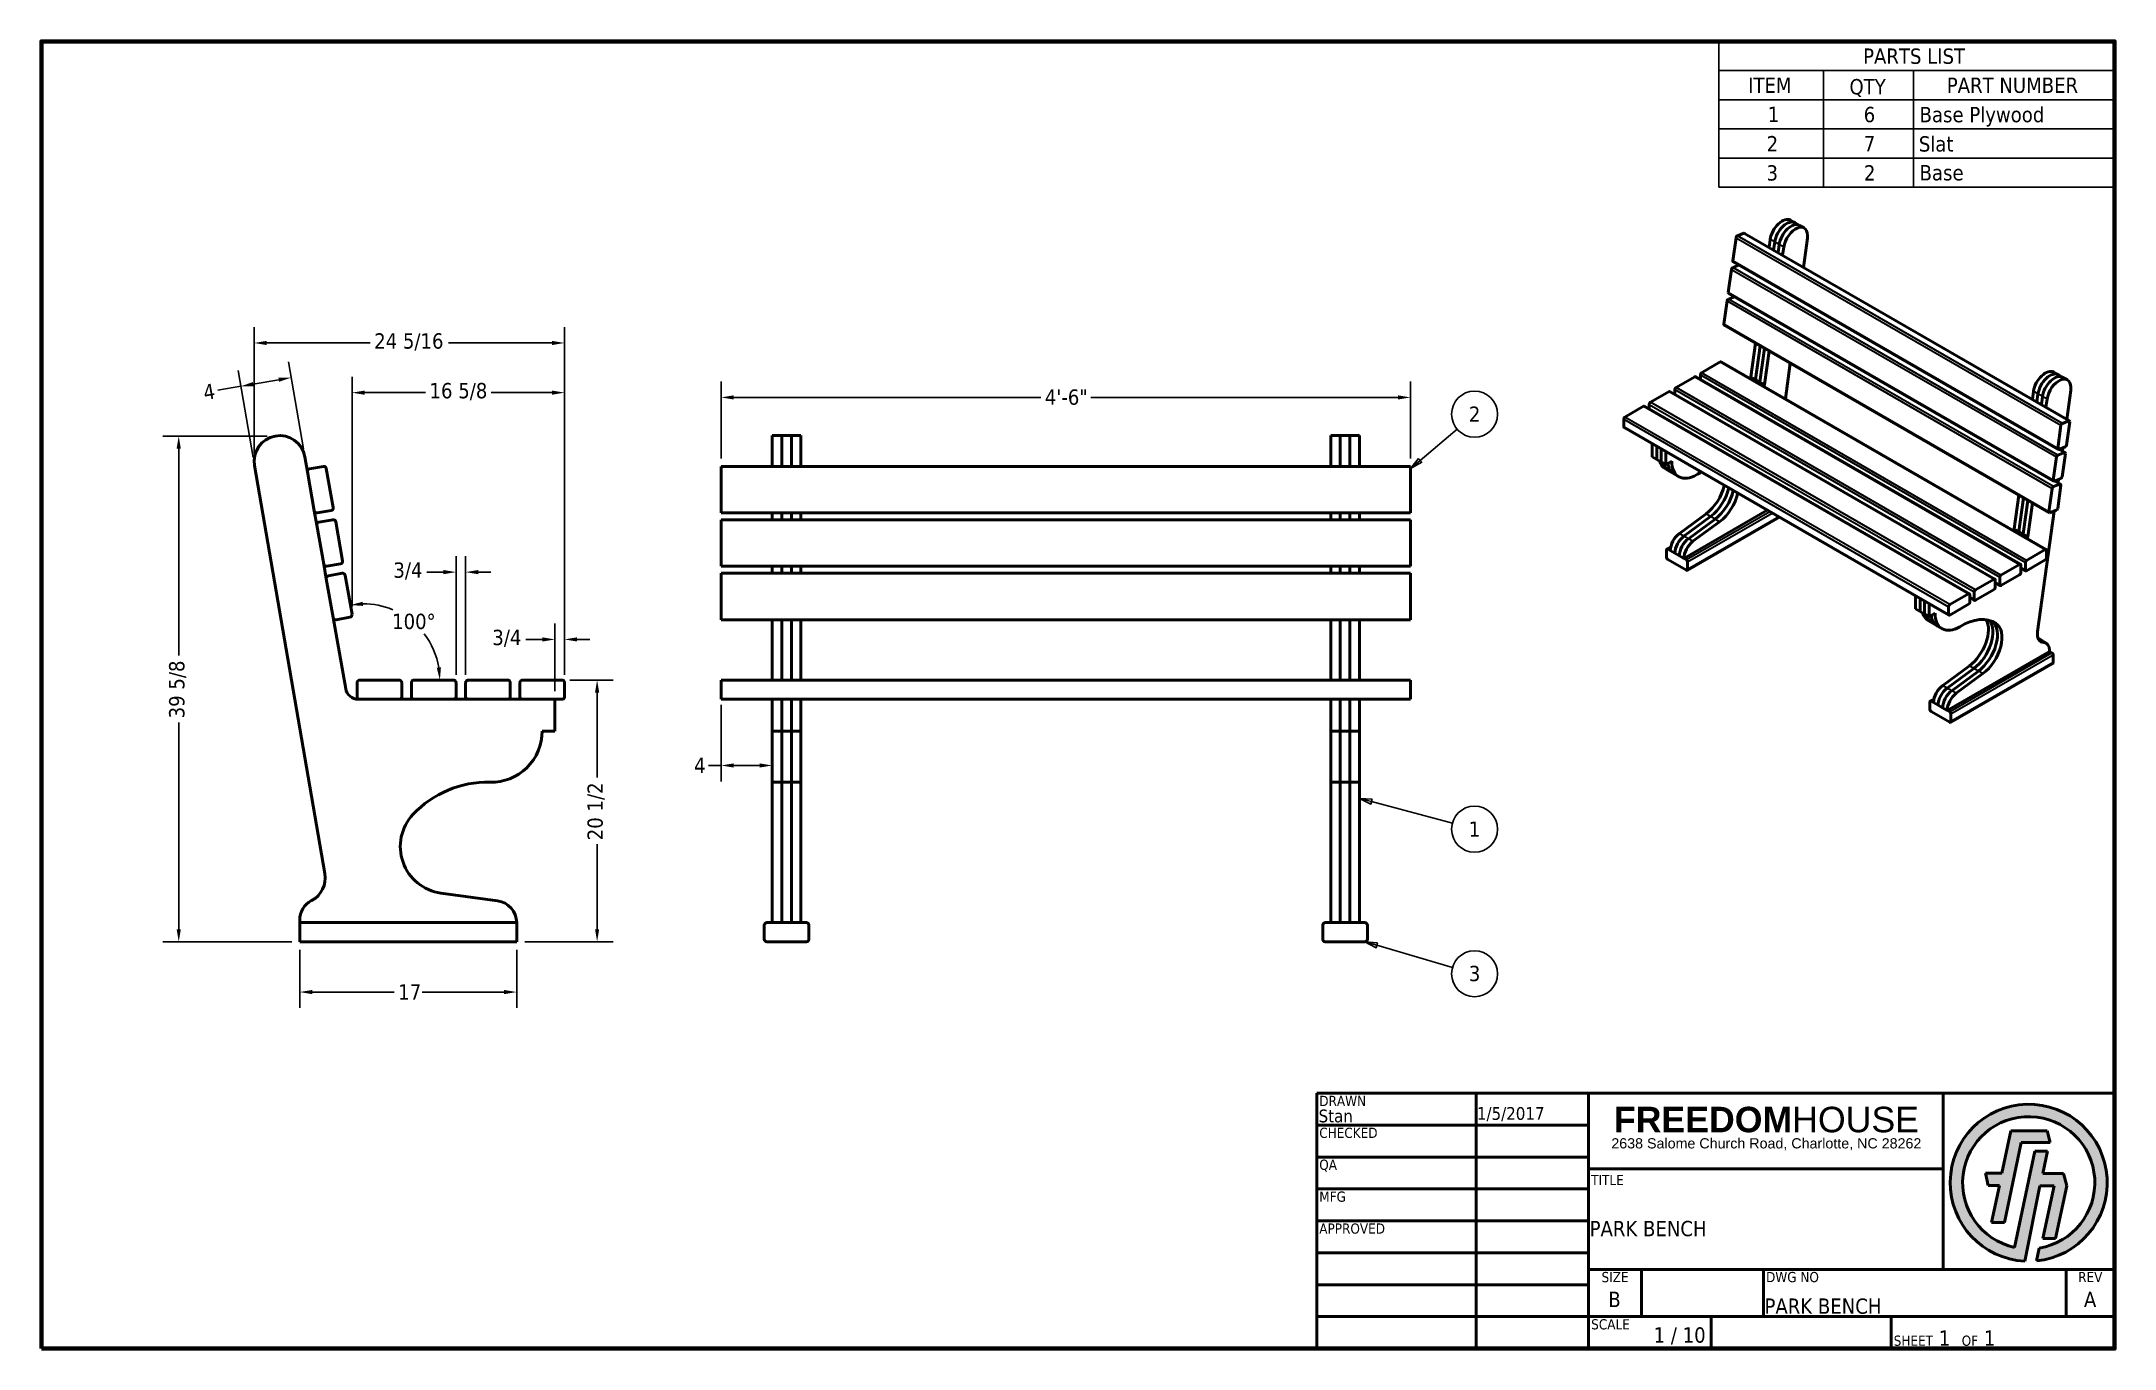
# Model space of a CAD drawing. Header units: inches. Extents: x 4 to 166, y 4 to 106.
import ezdxf
from ezdxf.enums import TextEntityAlignment as Align

# ---------------------------------------------------------------- set-up
doc = ezdxf.new("R2010")
doc.units = ezdxf.units.IN
doc.header["$LTSCALE"] = 10
doc.header["$MEASUREMENT"] = 0
for name, color, linetype, lineweight in [('Border (ANSI)', 7, 'Continuous', 70), ('Title (ANSI)', 7, 'Continuous', 50), ('Visible (ANSI)', 7, 'Continuous', 50), ('Visible Narrow (ANSI)', 7, 'Continuous', 35)]:
    doc.layers.add(name, color=color, linetype=linetype, lineweight=lineweight)
for name, color, linetype, lineweight, true_color in [('Dimension (ANSI)', 5, 'Continuous', 25, 0x0000ff), ('Hatch (ANSI)', 3, 'Continuous', 18, 0x00ff00), ('Symbol (ANSI)', 5, 'Continuous', 25, 0x0000ff)]:
    doc.layers.add(name, color=color, linetype=linetype, lineweight=lineweight, true_color=true_color)
doc.styles.add('Note Text (ANSI)', font='tahoma.ttf')
doc.styles.add('Text Style38', font='tahoma.ttf')
doc.styles.add('Text Style40', font='tahoma.ttf')
doc.dimstyles.new('Architectural (ANSI)', dxfattribs={"dimscale": 10, "dimtxt": 0.1200000047683716, "dimasz": 0.09842519462108612, "dimexe": 0.125, "dimexo": 0.0625, "dimgap": 0.03149606299212598, "dimtad": 0, "dimtih": 1, "dimtoh": 1, "dimdec": 4, "dimrnd": 1e-08, "dimzin": 3, "dimdsep": 46, "dimlunit": 4, "dimtxsty": 'Note Text (ANSI)', "dimcen": 0.09, "dimdle": 0.3937007874015748, "dimclrd": 256, "dimclre": 256, "dimclrt": 256, "dimadec": 0, "dimazin": 3, "dimtfac": 1, "dimtofl": 0, "dimtmove": 0, "dimatfit": 3, "dimfxl": 1, "dimfrac": 2, "dimtolj": 1, "dimtzin": 12, "dimlwd": -1, "dimlwe": -1, "dimarcsym": 0})
doc.dimstyles.new('Default (ANSI)', dxfattribs={"dimscale": 10, "dimtxt": 0.1200000047683716, "dimasz": 0.09842519462108612, "dimexe": 0.125, "dimexo": 0.0625, "dimgap": 0.03149606299212598, "dimtad": 0, "dimtoh": 1, "dimdec": 4, "dimrnd": 1e-08, "dimzin": 3, "dimdsep": 46, "dimlunit": 5, "dimtxsty": 'Note Text (ANSI)', "dimcen": 0.09, "dimdle": 0.3937007874015748, "dimclrd": 256, "dimclre": 256, "dimclrt": 256, "dimadec": 0, "dimazin": 1, "dimtfac": 1, "dimtofl": 0, "dimtmove": 0, "dimatfit": 3, "dimfxl": 1, "dimfrac": 2, "dimtolj": 1, "dimtzin": 4, "dimlwd": -1, "dimlwe": -1, "dimarcsym": 0})

msp = doc.modelspace()

# ---------------------------------------------------------------- blocks, each defined once
blk = doc.blocks.new('Borders Default Border')
at = {"layer": 'Border (ANSI)', "flags": 128}
blk.add_lwpolyline([(0.380000002740875, 0.380000002740875), (0.380000002740875, 10.62000004325326), (16.62000070406696, 10.62000004325326), (16.62000070406696, 0.380000002740875), (0.380000002740875, 0.380000002740875)], dxfattribs=at)
blk = doc.blocks.new('Title Blocks ANSI A')
at = {"layer": 'Hatch (ANSI)', "true_color": 0xff8000}
h = blk.add_hatch(color=30, dxfattribs=at)
edge = h.paths.add_edge_path()
edge.add_arc((10.57766169964574, 6.297356973021438), 0.5178063814743431, 279.10037644203, 617.6994603697153)
edge.add_line((10.46734844126634, 5.791437578531297), (10.62516139275687, 6.544355361639537))
edge.add_line((10.62516139275687, 6.544355361639537), (10.72586074215246, 6.544355361639537))
edge.add_line((10.72586074215246, 6.544355361639537), (10.68940448515253, 6.370424363318048))
edge.add_line((10.68940448515253, 6.370424363318048), (10.85123290584054, 6.370424363318048))
edge.add_line((10.85123290584054, 6.370424363318048), (10.87555364446883, 6.274300713687685))
edge.add_line((10.87555364446883, 6.274300713687684), (10.78867581402524, 5.859810883283841))
edge.add_line((10.78867581402524, 5.859810883283842), (10.68940448515253, 5.859810883283842))
edge.add_line((10.68940448515253, 5.859810883283842), (10.77628231559612, 6.274300713687685))
edge.add_line((10.77628231559612, 6.274300713687684), (10.66491870852716, 6.274300713687684))
edge.add_line((10.66491870852716, 6.274300713687684), (10.54619971608341, 5.683162261557456))
edge.add_arc((10.57766169964574, 6.297356973021438), 0.615, -84.2427431607365, 267.06759986227013, ccw=False)
edge.add_line((10.63935485840328, 5.685459143181752), (10.65956031539801, 5.786068340805333))
blk.add_hatch(color=30, dxfattribs=at).paths.add_polyline_path([(10.74510086062645, 6.612504893478961), (10.5190580189125, 6.612504893478961), (10.38774878582276, 5.986035039479048), (10.28712538567681, 5.986035039479048), (10.34771310993352, 6.275096074077822), (10.25922436191292, 6.275096074077822), (10.2393766872097, 6.371626474001751), (10.3679460592174, 6.371626474001751), (10.43753920113447, 6.703651910677545), (10.72135716357514, 6.703651910677547)])
at = {"layer": 'Title (ANSI)'}
for p, q in [((11.25002258858268, 6.998596178778412), (5.000010039370079, 6.998596178778411)), ((5.000010039370079, 6.998596178778411), (5.00001003937008, 4.998596178778405)), ((6.250012549212598, 4.998596178778412), (6.250012549212597, 6.998596178778411)), ((7.130068612840111, 4.998596178778413), (7.130068612840111, 6.998596178778411)), ((9.908670265458156, 6.407075395647047), (9.908670265458156, 6.998596178778411)), ((11.25002258858268, 4.998596178778413), (11.25002258858268, 6.998596178778412)), ((7.130068612840109, 6.748596178778412), (5.000010039370077, 6.748596178778405)), ((10.3679460592174, 6.371626474001751), (10.43753920113447, 6.703651910677545)), ((10.43753920113447, 6.703651910677545), (10.72135716357514, 6.703651910677547)), ((10.72135716357514, 6.703651910677547), (10.74510086062645, 6.612504893478961)), ((7.130068612840109, 6.498596178778409), (5.000010039370077, 6.498596178778406)), ((10.5190580189125, 6.612504893478961), (10.38774878582276, 5.986035039479048)), ((10.46734844126634, 5.791437578531297), (10.62516139275687, 6.544355361639537)), ((10.74510086062645, 6.612504893478961), (10.5190580189125, 6.612504893478961)), ((10.62516139275687, 6.544355361639537), (10.72586074215246, 6.544355361639537)), ((10.72586074215246, 6.544355361639537), (10.68940448515253, 6.370424363318048)), ((7.130068612840111, 6.407075395647047), (9.908670265458156, 6.407075395647047)), ((9.908670265458156, 6.407075395647047), (9.908670265458156, 5.618596921691797)), ((10.25922436191292, 6.275096074077822), (10.2393766872097, 6.371626474001751)), ((10.2393766872097, 6.371626474001751), (10.3679460592174, 6.371626474001751)), ((10.68940448515253, 6.370424363318048), (10.85123290584054, 6.370424363318048)), ((10.85123290584054, 6.370424363318048), (10.87555364446883, 6.274300713687684)), ((7.130068612840111, 6.248596178778411), (5.000010039370077, 6.248596178778406)), ((10.34771310993352, 6.275096074077822), (10.25922436191292, 6.275096074077822)), ((10.28712538567681, 5.986035039479048), (10.34771310993352, 6.275096074077822)), ((10.66491870852716, 6.274300713687684), (10.54619971608341, 5.683162261557456)), ((10.77628231559612, 6.274300713687684), (10.66491870852716, 6.274300713687684)), ((10.68940448515253, 5.859810883283842), (10.77628231559612, 6.274300713687684)), ((10.87555364446883, 6.274300713687684), (10.78867581402524, 5.859810883283842)), ((7.130068612840111, 5.998596178778411), (5.000010039370077, 5.998596178778406)), ((10.38774878582276, 5.986035039479048), (10.28712538567681, 5.986035039479048)), ((10.78867581402524, 5.859810883283842), (10.68940448515253, 5.859810883283842)), ((7.130068612840111, 5.748596178778411), (5.000010039370078, 5.748596178778406)), ((10.63935485840328, 5.685459143181752), (10.65956031539801, 5.786068340805333)), ((7.130068612840111, 5.618596921691799), (11.25002258858268, 5.618596921691803)), ((7.544294259443292, 5.248596178778413), (7.544294259443292, 5.618596921691799)), ((8.500017066929132, 5.248596178778415), (8.500017066929132, 5.6185969216918)), ((10.87002182559055, 5.248596178778419), (10.87002182559055, 5.618596921691803)), ((7.130068612840112, 5.498596178778412), (5.000010039370079, 5.498596178778406)), ((7.130068612840112, 5.248596178778412), (5.000010039370079, 5.248596178778406)), ((7.130068612840112, 5.248596178778412), (11.25002258858268, 5.24859617877842)), ((8.089000760380861, 4.998596178778413), (8.089000760380861, 5.248596178778413)), ((9.500019074803147, 4.998596178778413), (9.500019074803147, 5.248596178778416)), ((5.00001003937008, 4.998596178778405), (11.25002258858268, 4.998596178778413))]:
    blk.add_line(p, q, dxfattribs=at)
for radius, start, end in [(0.615, 275.7572568392635, 267.0675998622701), (0.5178063814743431, 279.10037644203, 257.6994603697153)]:
    blk.add_arc((10.57766169964574, 6.297356973021438), radius, start, end, dxfattribs=at)
at = {"layer": 'Title (ANSI)', "style": 'Text Style40'}
for s, p in [('DRAWN', (5.020010039370078, 6.978596178778414)), ('CHECKED', (5.020010039370078, 6.728596178778406)), ('QA', (5.020010039370078, 6.478596178778407)), ('TITLE', (7.150068612840111, 6.358598447676053)), ('MFG', (5.020010039370078, 6.228596178778406)), ('APPROVED', (5.020010039370078, 5.978596178778406)), ('DWG NO', (8.520017066929132, 5.598596921691801)), ('SCALE', (7.150068612840111, 5.228596178778412))]:
    blk.add_text(s, height=0.0799999990331845, dxfattribs=at).set_placement(p, align=Align.TOP_LEFT)
for s, p in [('SIZE', (7.337181436141702, 5.598596921691798)), ('REV', (11.06002220708661, 5.598596921691805))]:
    blk.add_text(s, height=0.0799999990331845, dxfattribs=at).set_placement(p, align=Align.TOP_CENTER)
at = {"layer": 'Title (ANSI)', "color": 30, "true_color": 0xff8000, "style": 'Note Text (ANSI)'}
for s, insert, char_height, width, attachment_point in [('\\fArial|b1|i0;\\H0.2000;FREEDOM\\fArial|b0|i0;\\H0.2000;HOUSE', (7.32802083114699, 6.892759443781884), 0.2000000063828596, 2.391311127369798, 1), ('\\fArial|b0|i0;\\H0.0800;2638 Salome Church Road, Charlotte, NC 28262', (8.522296096042396, 6.646292911892563), 0.0799999990331845, 2.70750720144725, 2)]:
    blk.add_mtext(s, dxfattribs=dict(at, insert=insert, char_height=char_height, width=width, attachment_point=attachment_point))
at = {"layer": 'Title (ANSI)', "insert": (9.520019074803148, 5.018596178778413), "char_height": 0.1200000014830762, "attachment_point": 7, "style": 'Note Text (ANSI)'}
blk.add_mtext('\\fTahoma|b0|i0;\\H0.0800;SHEET\\fTahoma|b0|i0;\\H0.1200; 1  \\fTahoma|b0|i0;\\H0.0800;OF\\fTahoma|b0|i0;\\H0.1200; 1 ', dxfattribs=at)
at = {"layer": 'Title (ANSI)'}
for tag, p, height, style in [('AUTHOR_001', (5.014838783362025, 6.770678113015413), 0.1000000031914298, 'Text Style38'), ('CREATION_DATE_001', (6.254834577033118, 6.79035574951359), 0.1000000031914298, 'Text Style38'), ('TITLE_001', (7.137899371666927, 5.87859768433005), 0.1200000014830762, 'Note Text (ANSI)'), ('Sheet_Size_001', (7.284313739389328, 5.323596549493566), 0.1200000014830762, 'Note Text (ANSI)'), ('PART_NUMBER_001', (8.507847825755949, 5.270772135809381), 0.1200000014830762, 'Note Text (ANSI)'), ('REVISION_NUMBER_001', (11.01013637737668, 5.323596549493572), 0.1200000014830762, 'Note Text (ANSI)'), ('Initial_View_Scale_001', (7.639128360263242, 5.044707663150011), 0.1200000014830762, 'Note Text (ANSI)')]:
    blk.add_attdef(tag, p, '', height=height, dxfattribs=dict(at, style=style))
at = {"layer": 'Title (ANSI)', "style": 'Text Style38'}
for tag, p in [('CHECKED_BY', (5.020010039370078, 6.518596178778405)), ('CHECKED_DATE', (6.270012549212597, 6.518596178778408)), ('MFG_APPROVED_BY', (5.020010039370078, 6.018596178778406)), ('MFG_APPROVED_DATE', (6.270012549212597, 6.018596178778409)), ('ENG_APPROVED_BY', (5.020010039370078, 5.768596178778407)), ('ENG_APPROVAL_DATE', (6.270012549212597, 5.768596178778409))]:
    blk.add_attdef(tag, text='', height=0.1000000031914298, dxfattribs=at).set_placement(p, align=Align.BOTTOM_LEFT)
blk = doc.blocks.new('PARTS LIST')
at = {"layer": 'Symbol (ANSI)'}
for p, q in [((16.62000070406696, 10.62000004325326), (13.52101653635627, 10.62000004325326)), ((13.52101653635627, 10.62000004325326), (13.52101653635627, 10.39149112636179)), ((16.62000070406696, 10.62000004325326), (16.62000070406696, 10.39149112636179)), ((16.62000070406696, 10.39149112636179), (13.52101653635627, 10.39149112636179)), ((13.52101653635627, 10.39149112636179), (13.52101653635627, 10.16298220947033)), ((14.34067565810256, 10.39149112636179), (14.34067565810256, 10.16298220947033)), ((15.04578080952688, 10.39149112636179), (15.04578080952688, 10.16298220947033)), ((16.62000070406696, 10.39149112636179), (16.62000070406696, 10.16298220947033)), ((16.62000070406696, 10.16298220947033), (13.52101653635627, 10.16298220947033)), ((13.52101653635627, 10.16298220947033), (13.52101653635627, 9.477455458795927)), ((14.34067565810256, 10.16298220947033), (14.34067565810256, 9.477455458795927)), ((15.04578080952688, 10.16298220947033), (15.04578080952688, 9.477455458795927)), ((16.62000070406696, 10.16298220947033), (16.62000070406696, 9.477455458795927)), ((16.62000070406696, 9.93447329257886), (13.52101653635627, 9.93447329257886)), ((16.62000070406696, 9.705964375687394), (13.52101653635627, 9.705964375687394)), ((16.62000070406696, 9.477455458795927), (13.52101653635627, 9.477455458795927))]:
    blk.add_line(p, q, dxfattribs=at)
at = {"layer": 'Symbol (ANSI)', "char_height": 0.1200000014830762, "attachment_point": 7, "style": 'Note Text (ANSI)'}
for s, insert in [('PARTS LIST', (14.65040168121659, 10.44253650772085)), ('ITEM', (13.74938884824719, 10.21723666717452)), ('QTY', (14.54340290532029, 10.18436794687678)), ('PART NUMBER', (15.30581460018609, 10.21470830421572)), ('1', (13.90377383313319, 9.988533260796482)), ('6', (14.65492394082569, 9.985081072776453)), ('Base Plywood', (15.09278084039527, 9.952893065315061)), ('2', (13.89446180917932, 9.758954651728857)), ('7', (14.65607594378906, 9.760218833391589)), ('Slat', (15.0869248253315, 9.755016239992392)), ('3', (13.89350180670985, 9.527917371878589)), ('2', (14.65684394576463, 9.530445734837391)), ('Base', (15.09278084039527, 9.52918155354132))]:
    blk.add_mtext(s, dxfattribs=dict(at, insert=insert))
blk = doc.blocks.new('Balloon1')
at = {"layer": 'Symbol (ANSI)'}
for p, q in [((11.17975966420128, 7.338150823164535), (11.46943771064549, 7.583776508305057)), ((11.16702876266384, 7.35316498051836), (11.10468887743216, 7.274496315477307)), ((11.17975966420128, 7.338150823164535), (11.10468887743216, 7.274496315477307)), ((11.10468887743216, 7.274496315477307), (11.19249056573873, 7.32313666581071)), ((11.19249056573873, 7.32313666581071), (11.16702876266384, 7.35316498051836))]:
    blk.add_line(p, q, dxfattribs=at)
at = {"layer": 'Symbol (ANSI)', "flags": 128}
blk.add_lwpolyline([(11.1670291329932, 7.353164642814575), (11.10468886968658, 7.274496273731621), (11.19249073539193, 7.323136667566975), (11.1670291329932, 7.353164642814575)], dxfattribs=at)
at = {"layer": 'Symbol (ANSI)'}
blk.add_circle((11.60666707334553, 7.700136918244118), 0.1800000022246143, dxfattribs=at)
blk.add_solid([(11.1670291329932, 7.353164642814575), (11.10468886968658, 7.274496273731621), (11.19249073539193, 7.323136667566975), (11.1670291329932, 7.353164642814575)], dxfattribs=at)
at = {"layer": 'Symbol (ANSI)', "insert": (11.60666707334553, 7.700136918244118), "char_height": 0.1200000014830762, "attachment_point": 5, "style": 'Note Text (ANSI)'}
blk.add_mtext('2', dxfattribs=at)
blk = doc.blocks.new('Balloon2')
at = {"layer": 'Symbol (ANSI)'}
for p, q in [((10.79976903092866, 4.664809311981245), (10.70468887743245, 4.690251084446516)), ((10.80485738542172, 4.683825342680488), (10.70468887743245, 4.690251084446516)), ((10.70468887743245, 4.690251084446516), (10.79468067643561, 4.645793281282002)), ((10.79468067643561, 4.645793281282002), (10.80485738542172, 4.683825342680488)), ((10.79976903092866, 4.664809311981245), (11.43344615207506, 4.495248488404157))]:
    blk.add_line(p, q, dxfattribs=at)
at = {"layer": 'Symbol (ANSI)', "flags": 128}
blk.add_lwpolyline([(10.80485741923174, 4.683825350183201), (10.70468857532411, 4.690251012486735), (10.79468088825856, 4.645793268999715), (10.80485741923174, 4.683825350183201)], dxfattribs=at)
at = {"layer": 'Symbol (ANSI)'}
blk.add_circle((11.60666707334553, 4.448897624389584), 0.1800000022246143, dxfattribs=at)
blk.add_solid([(10.80485741923174, 4.683825350183201), (10.70468857532411, 4.690251012486735), (10.79468088825856, 4.645793268999715), (10.80485741923174, 4.683825350183201)], dxfattribs=at)
at = {"layer": 'Symbol (ANSI)', "insert": (11.60666707334553, 4.448897624389584), "char_height": 0.1200000014830762, "attachment_point": 5, "style": 'Note Text (ANSI)'}
blk.add_mtext('1', dxfattribs=at)
blk = doc.blocks.new('Balloon3')
at = {"layer": 'Symbol (ANSI)'}
for p, q in [((10.84167544430747, 3.539061403188528), (10.7471888774326, 3.566626019188733)), ((10.84718836750752, 3.557958716563502), (10.7471888774326, 3.566626019188733)), ((10.7471888774326, 3.566626019188733), (10.83616252110743, 3.520164089813553)), ((10.83616252110743, 3.520164089813553), (10.84718836750752, 3.557958716563502)), ((10.84167544430747, 3.539061403188528), (11.43448571321939, 3.366120550705499))]:
    blk.add_line(p, q, dxfattribs=at)
at = {"layer": 'Symbol (ANSI)', "flags": 128}
blk.add_lwpolyline([(10.84718854408565, 3.557958753090205), (10.74718865822619, 3.566625925499623), (10.8361627173236, 3.520163964098832), (10.84718854408565, 3.557958753090205)], dxfattribs=at)
at = {"layer": 'Symbol (ANSI)'}
blk.add_circle((11.60666707334553, 3.3158899916827), 0.1800000022246143, dxfattribs=at)
blk.add_solid([(10.84718854408565, 3.557958753090205), (10.74718865822619, 3.566625925499623), (10.8361627173236, 3.520163964098832), (10.84718854408565, 3.557958753090205)], dxfattribs=at)
at = {"layer": 'Symbol (ANSI)', "insert": (11.60666707334553, 3.317154173162101), "char_height": 0.1200000014830762, "attachment_point": 5, "style": 'Note Text (ANSI)'}
blk.add_mtext('3', dxfattribs=at)
blk = doc.blocks.new('*D10')
at = {"layer": 'Defpoints', "color": 0, "transparency": 16777216}
for p in [(57.04688877432153, 78.3150012203622), (57.04688877432153, 72.91023351923968), (111.0468887743215, 72.91023351923968)]:
    blk.add_point(p, dxfattribs=at)
at = {"layer": 'Dimension (ANSI)', "transparency": 16777216}
for p, q in [((57.04688877432153, 73.53523351923968), (57.04688877432153, 79.5650012203622)), ((58.03114072053239, 78.3150012203622), (82.0878716759932, 78.3150012203622)), ((110.0626368281107, 78.3150012203622), (86.00590587264986, 78.3150012203622)), ((111.0468887743215, 73.53523351923968), (111.0468887743215, 79.5650012203622))]:
    blk.add_line(p, q, dxfattribs=at)
for points in [[(58.03114072053239, 78.47904321139735), (58.03114072053239, 78.15095922932706), (57.04688877432153, 78.3150012203622)], [(110.0626368281107, 78.47904321139735), (110.0626368281107, 78.15095922932706), (111.0468887743215, 78.3150012203622)]]:
    blk.add_solid(points, dxfattribs=at)
at = {"layer": 'Dimension (ANSI)', "transparency": 16777216, "insert": (82.40283230591446, 78.93877558631665), "char_height": 1.200000047683716, "attachment_point": 1, "style": 'Note Text (ANSI)'}
blk.add_mtext('\\A1;4\'-6"', dxfattribs=at)
blk = doc.blocks.new('*D11')
at = {"layer": 'Defpoints', "color": 0, "transparency": 16777216}
for p in [(22.11547886036886, 75.28924011312054), (14.55451178661929, 35.66626019188732), (24.02883486480398, 35.66626019188733)]:
    blk.add_point(p, dxfattribs=at)
at = {"layer": 'Dimension (ANSI)', "transparency": 16777216}
for p, q in [((21.49047886036886, 75.28924011312054), (13.30451178661929, 75.28924011312054)), ((14.55451178661929, 74.30498816690968), (14.55451178661929, 58.09922529839628)), ((14.55451178661929, 36.65051213809819), (14.55451178661929, 52.85627500661157)), ((23.40383486480398, 35.66626019188733), (13.30451178661929, 35.66626019188732))]:
    blk.add_line(p, q, dxfattribs=at)
for points in [[(14.39046979558414, 74.30498816690968), (14.71855377765443, 74.30498816690968), (14.55451178661929, 75.28924011312054)], [(14.39046979558415, 36.65051213809819), (14.71855377765444, 36.65051213809819), (14.55451178661929, 35.66626019188732)]]:
    blk.add_solid(points, dxfattribs=at)
at = {"layer": 'Dimension (ANSI)', "transparency": 16777216, "insert": (13.79695635509839, 53.17123563653281), "char_height": 1.200000047683716, "attachment_point": 1, "rotation": 90, "style": 'Note Text (ANSI)'}
blk.add_mtext('\\A1;39 5/8', dxfattribs=at)
blk = doc.blocks.new('*D12')
at = {"layer": 'Defpoints', "color": 0, "transparency": 16777216}
for p in [(28.12853053499814, 61.32119321983146), (34.0292234819897, 59.44937869207776), (29.03748431156988, 56.16626019188733), (36.07883486480398, 56.16626019188734)]:
    blk.add_point(p, dxfattribs=at)
at = {"layer": 'Dimension (ANSI)', "transparency": 16777216}
for start, end in [(67.41327776443592, 90.55048614383927), (9.449513856160836, 37.50203720518099)]:
    blk.add_arc((29.03748431156988, 56.16626019188734), 5.974640326563273, start, end, dxfattribs=at)
for points in [[(28.99516414690598, 61.97727756775564), (28.96499999527811, 62.30397195590405), (27.9999989066468, 62.05013230694624)], [(35.09453721196126, 57.16067953809781), (34.76756809568607, 57.13365554332799), (35.01212463813315, 56.16626019188734)]]:
    blk.add_solid(points, dxfattribs=at)
at = {"layer": 'Dimension (ANSI)', "transparency": 16777216, "insert": (31.26971561390341, 61.36768048967368), "char_height": 1.200000047683716, "attachment_point": 1, "style": 'Note Text (ANSI)'}
blk.add_mtext('\\A1;100°', dxfattribs=at)
blk = doc.blocks.new('*D13')
at = {"layer": 'Defpoints', "color": 0, "transparency": 16777216}
for p in [(28.12853053499813, 78.68702219213972), (28.12853053499813, 61.32119321983145), (44.77883486480396, 55.96626019188732)]:
    blk.add_point(p, dxfattribs=at)
at = {"layer": 'Dimension (ANSI)', "transparency": 16777216}
for p, q in [((28.12853053499813, 61.94619321983145), (28.12853053499813, 79.93702219213972)), ((44.77883486480396, 56.59126019188732), (44.77883486480396, 79.93702219213972)), ((29.11278248120899, 78.68702219213972), (33.88418875117156, 78.68702219213972)), ((43.7945829185931, 78.68702219213972), (39.02317664863053, 78.68702219213972))]:
    blk.add_line(p, q, dxfattribs=at)
for points in [[(29.11278248120899, 78.85106418317487), (29.11278248120899, 78.52298020110457), (28.12853053499813, 78.68702219213972)], [(43.7945829185931, 78.85106418317487), (43.7945829185931, 78.52298020110457), (44.77883486480396, 78.68702219213972)]]:
    blk.add_solid(points, dxfattribs=at)
at = {"layer": 'Dimension (ANSI)', "transparency": 16777216, "insert": (34.19914938109282, 79.44457762366062), "char_height": 1.200000047683716, "attachment_point": 1, "style": 'Note Text (ANSI)'}
blk.add_mtext('\\A1;16 5/8', dxfattribs=at)
blk = doc.blocks.new('*D14')
at = {"layer": 'Defpoints', "color": 0, "transparency": 16777216}
for p in [(20.45900672531872, 82.57939196967259), (20.45900672531872, 73.31896383655345), (44.77883486480396, 55.96626019188732)]:
    blk.add_point(p, dxfattribs=at)
at = {"layer": 'Dimension (ANSI)', "transparency": 16777216}
for p, q in [((20.45900672531872, 73.94396383655345), (20.45900672531872, 83.82939196967259)), ((44.77883486480396, 56.59126019188732), (44.77883486480396, 83.82939196967259)), ((21.44325867152958, 82.57939196967259), (29.54895671550794, 82.57939196967259)), ((43.7945829185931, 82.57939196967259), (35.68888487461474, 82.57939196967259))]:
    blk.add_line(p, q, dxfattribs=at)
for points in [[(21.44325867152958, 82.74343396070773), (21.44325867152958, 82.41534997863744), (20.45900672531872, 82.57939196967259)], [(43.7945829185931, 82.74343396070773), (43.7945829185931, 82.41534997863744), (44.77883486480396, 82.57939196967259)]]:
    blk.add_solid(points, dxfattribs=at)
at = {"layer": 'Dimension (ANSI)', "transparency": 16777216, "insert": (29.8639173454292, 83.33694740119348), "char_height": 1.200000047683716, "attachment_point": 1, "style": 'Note Text (ANSI)'}
blk.add_mtext('\\A1;24 5/16', dxfattribs=at)
blk = doc.blocks.new('*D15')
at = {"layer": 'Defpoints', "color": 0, "transparency": 16777216}
for p in [(44.57883486480397, 56.16626019188735), (41.02883486480398, 35.66626019188734), (47.32804746322915, 35.66626019188734)]:
    blk.add_point(p, dxfattribs=at)
at = {"layer": 'Dimension (ANSI)', "transparency": 16777216}
for p, q in [((45.20383486480397, 56.16626019188735), (48.57804746322915, 56.16626019188736)), ((47.32804746322915, 55.18200824567649), (47.32804746322915, 48.52645259731024)), ((47.32804746322915, 36.6505121380982), (47.32804746322915, 43.30606778646445)), ((41.65383486480398, 35.66626019188734), (48.57804746322916, 35.66626019188735))]:
    blk.add_line(p, q, dxfattribs=at)
for points in [[(47.16400547219401, 55.18200824567649), (47.49208945426429, 55.18200824567649), (47.32804746322915, 56.16626019188735)], [(47.16400547219401, 36.6505121380982), (47.4920894542643, 36.6505121380982), (47.32804746322915, 35.66626019188734)]]:
    blk.add_solid(points, dxfattribs=at)
at = {"layer": 'Dimension (ANSI)', "transparency": 16777216, "insert": (46.57049203170825, 43.62102841638569), "char_height": 1.200000047683716, "attachment_point": 1, "rotation": 90, "style": 'Note Text (ANSI)'}
blk.add_mtext('\\A1;20 1/2', dxfattribs=at)
blk = doc.blocks.new('*D16')
at = {"layer": 'Defpoints', "color": 0, "transparency": 16777216}
for p in [(24.02883486480397, 35.66626019188732), (41.02883486480396, 35.66626019188732), (41.02883486480396, 31.72925231787157)]:
    blk.add_point(p, dxfattribs=at)
at = {"layer": 'Dimension (ANSI)', "transparency": 16777216}
for p, q in [((24.02883486480397, 35.04126019188732), (24.02883486480397, 30.47925231787157)), ((41.02883486480396, 35.04126019188732), (41.02883486480396, 30.47925231787157)), ((25.01308681101483, 31.72925231787157), (31.43375332242288, 31.72925231787157)), ((40.0445829185931, 31.72925231787157), (33.62391640718506, 31.72925231787157))]:
    blk.add_line(p, q, dxfattribs=at)
for points in [[(25.01308681101483, 31.89329430890671), (25.01308681101483, 31.56521032683643), (24.02883486480397, 31.72925231787157)], [(40.0445829185931, 31.89329430890671), (40.0445829185931, 31.56521032683643), (41.02883486480396, 31.72925231787157)]]:
    blk.add_solid(points, dxfattribs=at)
at = {"layer": 'Dimension (ANSI)', "transparency": 16777216, "insert": (31.74871395234414, 32.33126711292063), "char_height": 1.200000047683716, "attachment_point": 1, "style": 'Note Text (ANSI)'}
blk.add_mtext('\\A1;17', dxfattribs=at)
blk = doc.blocks.new('*D17')
at = {"layer": 'Defpoints', "color": 0, "transparency": 16777216}
for p in [(23.35981782996158, 79.86637249659816), (24.42862223134313, 73.6662601918873), (20.48807688850276, 72.9792057191396)]:
    blk.add_point(p, dxfattribs=at)
at = {"layer": 'Dimension (ANSI)', "transparency": 16777216}
for p, q in [((20.38190247681093, 73.59512129314459), (19.20562375830377, 80.41868989649114)), ((22.389872066096, 79.69916870244539), (20.38791834555302, 79.35406254263394)), ((24.32244781965129, 74.28217576589229), (23.14746900657791, 81.09820364460813)), ((19.41797258168744, 79.18685874848117), (17.61494155276296, 78.87604381403591))]:
    blk.add_line(p, q, dxfattribs=at)
for points in [[(22.36200476707053, 79.86082632975632), (22.41773936512146, 79.53751107513445), (23.35981782996158, 79.86637249659816)], [(20.36005104652755, 79.51572016994487), (20.41578564457848, 79.192404915323), (19.41797258168744, 79.18685874848117)]]:
    blk.add_solid(points, dxfattribs=at)
at = {"layer": 'Dimension (ANSI)', "transparency": 16777216, "insert": (16.38699210281497, 79.27321383991294), "char_height": 1.200000047683716, "attachment_point": 1, "rotation": 9.780787351322681, "style": 'Note Text (ANSI)'}
blk.add_mtext('\\A1;4', dxfattribs=at)
blk = doc.blocks.new('*D18')
at = {"layer": 'Defpoints', "color": 0, "transparency": 16777216}
for p in [(57.04688877432712, 54.86626019188732), (61.04688877432689, 52.16626019188732), (61.04688877432689, 49.47925231787158)]:
    blk.add_point(p, dxfattribs=at)
at = {"layer": 'Dimension (ANSI)', "transparency": 16777216}
for p, q in [((57.04688877432712, 54.24126019188732), (57.04688877432712, 48.22925231787158)), ((61.04688877432689, 51.54126019188732), (61.04688877432689, 48.22925231787158)), ((57.04688877432712, 49.47925231787158), (56.06263682811625, 49.47925231787158)), ((60.06263682811603, 49.47925231787158), (58.03114072053798, 49.47925231787158))]:
    blk.add_line(p, q, dxfattribs=at)
for points in [[(58.03114072053798, 49.64329430890672), (58.03114072053798, 49.31521032683644), (57.04688877432712, 49.47925231787158)], [(60.06263682811603, 49.64329430890672), (60.06263682811603, 49.31521032683644), (61.04688877432689, 49.47925231787158)]]:
    blk.add_solid(points, dxfattribs=at)
at = {"layer": 'Dimension (ANSI)', "transparency": 16777216, "insert": (54.92000659375672, 50.07925234171343), "char_height": 1.200000047683716, "attachment_point": 1, "style": 'Note Text (ANSI)'}
blk.add_mtext('\\A1;4', dxfattribs=at)
blk = doc.blocks.new('*D19')
at = {"layer": 'Defpoints', "color": 0, "transparency": 16777216}
for p in [(37.02883486480396, 64.62767751472197), (36.27883486480396, 55.96626019188732), (37.02883486480396, 55.96626019188732)]:
    blk.add_point(p, dxfattribs=at)
at = {"layer": 'Dimension (ANSI)', "transparency": 16777216}
for p, q in [((36.27883486480396, 56.59126019188732), (36.27883486480396, 65.87767751472197)), ((37.02883486480396, 56.59126019188732), (37.02883486480396, 65.87767751472197)), ((35.2945829185931, 64.62767751472197), (33.99747739338426, 64.62767751472197)), ((38.01308681101482, 64.62767751472197), (38.99733875722568, 64.62767751472197))]:
    blk.add_line(p, q, dxfattribs=at)
for points in [[(35.2945829185931, 64.79171950575711), (35.2945829185931, 64.46363552368682), (36.27883486480396, 64.62767751472197)], [(38.01308681101482, 64.79171950575711), (38.01308681101482, 64.46363552368682), (37.02883486480396, 64.62767751472197)]]:
    blk.add_solid(points, dxfattribs=at)
at = {"layer": 'Dimension (ANSI)', "transparency": 16777216, "insert": (31.3687490571901, 65.38523294624287), "char_height": 1.200000047683716, "attachment_point": 1, "style": 'Note Text (ANSI)'}
blk.add_mtext('\\A1;3/4', dxfattribs=at)
blk = doc.blocks.new('*D20')
at = {"layer": 'Defpoints', "color": 0, "transparency": 16777216}
for p in [(44.77883486480396, 59.35326806590307), (44.77883486480396, 55.96626019188732), (44.02883486480396, 54.66626019188732)]:
    blk.add_point(p, dxfattribs=at)
at = {"layer": 'Dimension (ANSI)', "transparency": 16777216}
for p, q in [((44.02883486480396, 55.29126019188732), (44.02883486480396, 60.60326806590307)), ((44.77883486480396, 56.59126019188732), (44.77883486480396, 60.60326806590307)), ((43.0445829185931, 59.35326806590307), (41.74747739338426, 59.35326806590307)), ((45.76308681101482, 59.35326806590307), (46.74733875722568, 59.35326806590307))]:
    blk.add_line(p, q, dxfattribs=at)
for points in [[(43.0445829185931, 59.51731005693821), (43.0445829185931, 59.18922607486792), (44.02883486480396, 59.35326806590307)], [(45.76308681101482, 59.51731005693821), (45.76308681101482, 59.18922607486792), (44.77883486480396, 59.35326806590307)]]:
    blk.add_solid(points, dxfattribs=at)
at = {"layer": 'Dimension (ANSI)', "transparency": 16777216, "insert": (39.1187490571901, 60.11082349742397), "char_height": 1.200000047683716, "attachment_point": 1, "style": 'Note Text (ANSI)'}
blk.add_mtext('\\A1;3/4', dxfattribs=at)

# ---------------------------------------------------------------- dimensions: what is measured, and where the dimension line sits
at = {"layer": 'Dimension (ANSI)'}
for base, p1, p2, angle, dimstyle, override, picture, middle in [((20.45900672531872, 82.57939196967259), (44.77883486480396, 55.96626019188732), (20.45900672531872, 73.31896383655345), 180, 'Default (ANSI)', {"dimgap": 0.03149606299212598, "dimtoh": 0, "dimdec": 4, "dimtol": 0, "dimlim": 0, "dimtp": 0, "dimtm": -0, "dimtdec": 2, "dimatfit": 1}, '*D14', (32.61892079506134, 82.57939196967259)), ((23.35981782996158, 79.86637249659816), (20.48807688850276, 72.9792057191396), (24.42862223134313, 73.66626019188732), 189.7807873513227, 'Default (ANSI)', {"dimgap": 0.03149606299212598, "dimtoh": 0, "dimdec": 4, "dimtol": 0, "dimlim": 0, "dimtp": 0, "dimtm": -0, "dimtdec": 2, "dimatfit": 2}, '*D17', (16.89673922169262, 78.75223673203399)), ((57.04688877432153, 78.3150012203622), (111.0468887743215, 72.91023351923968), (57.04688877432153, 72.91023351923968), 180, 'Architectural (ANSI)', {"dimgap": 0.03149606299212598, "dimtih": 0, "dimtoh": 0, "dimdec": 4, "dimlfac": 1, "dimtol": 0, "dimlim": 0, "dimtp": 0, "dimtm": -0, "dimtdec": 2, "dimatfit": 1}, '*D10', (84.04688877432153, 78.3150012203622)), ((14.55451178661929, 35.66626019188732), (22.11547886036886, 75.28924011312051), (24.02883486480397, 35.66626019188732), 270, 'Default (ANSI)', {"dimgap": 0.03149606299212598, "dimtoh": 0, "dimdec": 4, "dimtol": 0, "dimlim": 0, "dimtp": 0, "dimtm": -0, "dimtdec": 2, "dimatfit": 1}, '*D11', (14.5545117866193, 55.47775015250391)), ((47.32804746322915, 35.66626019188734), (44.57883486480396, 56.16626019188732), (41.02883486480396, 35.66626019188732), 90, 'Default (ANSI)', {"dimgap": 0.03149606299212598, "dimtoh": 0, "dimdec": 4, "dimtol": 0, "dimlim": 0, "dimtp": 0, "dimtm": -0, "dimtdec": 2, "dimatfit": 1}, '*D15', (47.32804746322915, 45.91626019188732)), ((61.04688877432689, 49.47925231787158), (57.04688877432712, 54.86626019188732), (61.04688877432689, 52.16626019188732), 180, 'Default (ANSI)', {"dimgap": 0.03149606299212598, "dimtoh": 0, "dimdec": 4, "dimtol": 0, "dimlim": 0, "dimtp": 0, "dimtm": -0, "dimtdec": 2, "dimatfit": 2}, '*D18', (55.33384139597586, 49.47925231787158)), ((41.02883486480396, 31.72925231787157), (24.02883486480397, 35.66626019188732), (41.02883486480396, 35.66626019188732), 180, 'Default (ANSI)', {"dimgap": 0.03149606299212598, "dimtoh": 0, "dimdec": 4, "dimtol": 0, "dimlim": 0, "dimtp": 0, "dimtm": -0, "dimtdec": 2, "dimatfit": 1}, '*D16', (32.52883486480397, 31.72925231787157))]:
    dim = msp.add_linear_dim(base=base, p1=p1, p2=p2, angle=angle, dimstyle=dimstyle, override=override, dxfattribs=at)
    dim.commit()
    dim.dimension.update_dxf_attribs({"geometry": picture, "text_midpoint": middle, "dimtype": 160})
for base, p1, p2, picture, middle in [((28.12853053499813, 78.68702219213972), (44.77883486480396, 55.96626019188732), (28.12853053499813, 61.32119321983145), '*D13', (36.45368269990104, 78.68702219213972)), ((37.02883486480396, 64.62767751472197), (36.27883486480396, 55.96626019188732), (37.02883486480396, 55.96626019188732), '*D19', (32.52563291032655, 64.62767751472197)), ((44.77883486480396, 59.35326806590307), (44.02883486480396, 54.66626019188732), (44.77883486480396, 55.96626019188732), '*D20', (40.27563291032655, 59.35326806590307))]:
    dim = msp.add_linear_dim(base=base, p1=p1, p2=p2, dimstyle='Default (ANSI)', override={"dimgap": 0.03149606299212598, "dimtoh": 0, "dimdec": 4, "dimtol": 0, "dimlim": 0, "dimtp": 0, "dimtm": -0, "dimtdec": 2, "dimatfit": 1}, dxfattribs=at)
    dim.commit()
    dim.dimension.update_dxf_attribs({"geometry": picture, "text_midpoint": middle, "dimtype": 160})
dim = msp.add_angular_dim_3p(base=(34.0292234819897, 59.44937869207776), center=(29.03748431156987, 56.16626019188733), p1=(36.07883486480397, 56.16626019188733), p2=(28.12853053499813, 61.32119321983146), dimstyle='Default (ANSI)', override={"dimgap": 0.03149606299212598, "dimtih": 1, "dimse1": 1, "dimse2": 1, "dimadec": 0, "dimtol": 0, "dimlim": 0, "dimtp": 0, "dimtm": -0, "dimtdec": 0}, dxfattribs=at)
dim.commit()
dim.dimension.update_dxf_attribs({"geometry": '*D12', "text_midpoint": (32.87790908581827, 60.7431002136857), "dimtype": 165})

# ---------------------------------------------------------------- linework, layer by layer
at = {"layer": 'Visible (ANSI)'}
for p, q in [((136.655434270695, 90.97741782826834), (137.1661013802628, 91.16827731632097)), ((162.6722404624606, 76.47014441548235), (137.2163963397335, 91.16708287217487)), ((141.1751322758022, 91.99523306759096), (140.8215788852088, 92.1993572128228)), ((141.5286856663957, 91.79110892235913), (141.1751322758022, 91.99523306759097)), ((141.8822390569891, 91.58698477712728), (141.5286856663957, 91.79110892235911)), ((136.2924525365874, 89.01775188643118), (136.5462139981232, 90.82605160518382)), ((139.1367188929353, 90.05838412915394), (139.226426564783, 90.6976394234385)), ((139.4902722835287, 89.85425998392209), (139.5799799553764, 90.49351527820666)), ((139.4902722835287, 89.8542599839221), (139.5799799553764, 90.49351527820667)), ((139.8438256741221, 89.65013583869026), (139.9335333459698, 90.28939113297483)), ((139.8438256741221, 89.65013583869026), (139.9335333459698, 90.28939113297483)), ((140.1973790647156, 89.44601169345842), (140.2870867365633, 90.085266987743)), ((142.1446776255594, 90.783762502277), (141.8311675643731, 88.50274346338308)), ((135.9445537586755, 86.53863130427031), (136.1983152202112, 88.34693102302295)), ((136.3075354927831, 88.49829724610747), (136.7755160534606, 88.67320283245924)), ((161.7744785580238, 74.24004510100119), (136.3186344352967, 88.93698355769371)), ((135.9596367148711, 86.01917666394661), (136.4276172755487, 86.19408225029837)), ((161.4265797801119, 71.76092451884033), (135.9707356573848, 86.45786297553285)), ((135.5966549807635, 84.05951072210947), (135.8504164422993, 85.8678104408621)), ((161.0786810021999, 69.28180393667945), (135.6228368794729, 83.97874239337199)), ((137.7158086511079, 79.93300269763581), (138.0841377869815, 82.55770965186646)), ((138.0693620417014, 79.72887855240397), (138.437691177575, 82.35358550663462)), ((138.0693620417014, 79.72887855240398), (138.437691177575, 82.35358550663463)), ((138.4229154322948, 79.52475440717214), (138.7912445681684, 82.14946136140277)), ((138.4229154322948, 79.52475440717214), (138.7912445681684, 82.14946136140277)), ((138.7764688228882, 79.3206302619403), (139.1447979587618, 81.94533721617093)), ((131.8488455780303, 79.08972182641618), (133.3101995924818, 79.93343496004188)), ((158.8327103818754, 65.24310034639694), (133.3768662591484, 79.94003880308946)), ((133.758033887233, 79.71997157040862), (133.758033887233, 80.08312599987875)), ((133.8523147913912, 80.24642531606432), (135.3136688058428, 81.09013844969002)), ((160.8361795952364, 66.39980383604508), (135.3803354725094, 81.0967422927376)), ((140.7986596279714, 80.99047973625125), (140.4138421106504, 78.19064588024175)), ((161.799080060419, 80.08799126240027), (161.4455266698256, 80.2921154076321)), ((162.1526334510125, 79.88386711716842), (161.799080060419, 80.08799126240027)), ((162.5061868416059, 79.67974297193658), (162.1526334510125, 79.88386711716842)), ((129.8453763646692, 77.93301833676807), (131.3067303791208, 78.77673147039377)), ((156.8292411685144, 64.08639685674883), (131.3733970457874, 78.78333531344136)), ((131.7545646738721, 78.56326808076048), (131.7545646738721, 78.92642251023061)), ((159.7606666775521, 78.15114232396324), (159.8503743493998, 78.79039761824781)), ((160.1142200681455, 77.9470181787314), (160.2039277399932, 78.58627347301596)), ((160.1142200681455, 77.9470181787314), (160.2039277399932, 78.58627347301596)), ((160.467773458739, 77.74289403349955), (160.5574811305867, 78.38214932778412)), ((160.467773458739, 77.74289403349955), (160.5574811305867, 78.38214932778412)), ((160.8213268493324, 77.53876988826771), (160.9110345211801, 78.17802518255229)), ((162.7686254101763, 78.87652069708629), (162.4551153489899, 76.59550165819239)), ((127.7476262471501, 76.01425137158738), (127.7476262471501, 76.61301553093438)), ((127.8419071513082, 76.77631484711993), (129.3032611657598, 77.62002798074563)), ((154.8257719551534, 62.92969336710069), (129.3699278324264, 77.62663182379322)), ((129.7510954605111, 77.40656459111237), (129.7510954605111, 77.76971902058251)), ((162.111278393422, 76.28047937157582), (162.6219455029898, 76.47133885962845)), ((162.6984223611699, 76.38937608674487), (162.4446608996342, 74.58107636799224)), ((61.04688877432049, 75.31896383655346), (61.04688877432108, 73.66626019188732)), ((61.79688877432049, 75.31896383655346), (61.04688877432049, 75.31896383655346)), ((61.79688877432049, 75.31896383655346), (61.79688877432108, 73.66626019188732)), ((61.79688877432049, 75.31896383655346), (61.79688877432108, 73.66626019188732)), ((62.54688877432049, 75.31896383655346), (61.79688877432049, 75.31896383655346)), ((62.54688877432049, 75.31896383655346), (62.54688877432108, 73.66626019188732)), ((62.54688877432048, 75.31896383655346), (62.54688877432107, 73.66626019188732)), ((63.29688877432049, 75.31896383655346), (62.54688877432048, 75.31896383655346)), ((63.29688877432049, 75.31896383655346), (63.29688877432107, 73.66626019188732)), ((104.7968887743205, 75.31896383655346), (104.7968887743211, 73.66626019188732)), ((105.5468887743205, 75.31896383655346), (104.7968887743205, 75.31896383655346)), ((105.5468887743205, 75.31896383655346), (105.5468887743211, 73.66626019188732)), ((106.2968887743205, 75.31896383655346), (105.5468887743205, 75.31896383655346)), ((105.5468887743205, 75.31896383655346), (105.5468887743211, 73.66626019188732)), ((106.2968887743205, 75.31896383655346), (106.2968887743211, 73.66626019188732)), ((107.0468887743205, 75.31896383655346), (106.2968887743205, 75.31896383655346)), ((106.2968887743205, 75.31896383655346), (106.2968887743211, 73.66626019188732)), ((107.0468887743205, 75.31896383655346), (107.0468887743211, 73.66626019188732)), ((153.2310846073686, 61.2562759664521), (127.7752404846416, 75.95321442314462)), ((161.7482966593144, 74.32081342973866), (162.0020581208502, 76.1291131484913)), ((24.63700004454344, 72.48449088827266), (24.42862223134313, 73.66626019188733)), ((61.04688877432112, 72.91023351923967), (61.04688877432108, 73.66626019188733)), ((61.79688877432112, 72.91023351923967), (61.79688877432108, 73.66626019188733)), ((61.79688877432112, 72.91023351923967), (61.79688877432108, 73.66626019188733)), ((62.54688877432112, 72.91023351923967), (62.54688877432108, 73.66626019188733)), ((62.54688877432111, 72.91023351923967), (62.54688877432107, 73.66626019188733)), ((63.29688877432111, 72.91023351923967), (63.29688877432107, 73.66626019188733)), ((104.7968887743211, 72.91023351923967), (104.7968887743211, 73.66626019188733)), ((105.5468887743211, 72.91023351923967), (105.5468887743211, 73.66626019188733)), ((105.5468887743211, 72.91023351923967), (105.5468887743211, 73.66626019188733)), ((106.2968887743211, 72.91023351923967), (106.2968887743211, 73.66626019188733)), ((106.2968887743211, 72.91023351923967), (106.2968887743211, 73.66626019188733)), ((107.0468887743211, 72.91023351923967), (107.0468887743211, 73.66626019188733)), ((129.9867977209082, 73.66001956324634), (129.9867977209082, 74.676371257459)), ((130.3403511115016, 73.45589541801449), (129.9867977209082, 73.66001956324634)), ((130.3403511115016, 73.45589541801449), (130.3403511115016, 74.47224711222717)), ((130.3403511115016, 73.4558954180145), (130.3403511115016, 74.47224711222717)), ((130.693904502095, 73.25177127278265), (130.3403511115016, 73.4558954180145)), ((130.693904502095, 73.25177127278265), (130.693904502095, 74.26812296699534)), ((130.693904502095, 73.25177127278265), (130.693904502095, 74.26812296699532)), ((131.0474578926884, 73.0476471275508), (130.693904502095, 73.25177127278265)), ((131.0474578926884, 73.0476471275508), (131.0474578926884, 74.06399882176349)), ((131.5188624134793, 73.31981265452684), (131.0474578926884, 73.0476471275508)), ((161.4003978814025, 71.84169284757779), (161.6541593429383, 73.64999256633043)), ((161.7633796155101, 73.80135878941495), (162.2740467250779, 73.99221827746759)), ((162.3354406270623, 74.42971014490773), (161.8247735174945, 74.23885065685509)), ((162.3243416845486, 73.9910238333215), (161.8674600663848, 74.25480455855597)), ((162.350523583258, 73.91025550458403), (162.0967621217222, 72.1019557858314)), ((162.1478038482569, 74.35958176015048), (162.1138511487998, 74.11255060079787)), ((20.48807688850276, 72.9792057191396), (25.99976470161992, 41.00601830930119)), ((24.63700004454344, 72.48449088827265), (25.17530939531092, 69.4315868539348)), ((25.88252048792592, 72.9071950698421), (24.79923195961249, 72.7161820744085)), ((26.65252102482923, 69.6920591204352), (26.11421167406175, 72.74496315477305)), ((57.04688877432158, 72.74496315477306), (57.04688877432152, 72.91023351923968)), ((111.0468887743215, 72.91023351923967), (57.04688877432152, 72.91023351923967)), ((57.04688877432174, 69.6920591204352), (57.04688877432158, 72.74496315477305)), ((111.0468887743215, 72.91023351923968), (111.0468887743216, 72.74496315477306)), ((111.0468887743217, 69.6920591204352), (111.0468887743216, 72.74496315477305)), ((131.3640403821232, 72.50732197613561), (131.0104869915298, 72.71144612136746)), ((131.7175937727167, 72.30319783090378), (131.3640403821232, 72.50732197613563)), ((132.0711471633101, 72.09907368567194), (131.7175937727167, 72.30319783090378)), ((161.4154808375982, 71.32223820725409), (161.926147947166, 71.51309769530671)), ((161.9875418491504, 71.95058956274687), (161.4768747395826, 71.75973007469422)), ((161.9764429066367, 71.51190325116063), (161.5195612884728, 71.77568397639511)), ((161.8074538931004, 71.88328251584258), (161.7725869486097, 71.62959954340333)), ((158.3397564357248, 68.0257608924451), (158.7080855715984, 70.65046784667575)), ((158.6933098263182, 67.82163674721328), (159.0616389621918, 70.44634370144391)), ((158.6933098263182, 67.82163674721328), (159.0616389621918, 70.44634370144391)), ((159.0468632169116, 67.61751260198143), (159.4151923527852, 70.24221955621206)), ((159.0468632169116, 67.61751260198143), (159.4151923527852, 70.24221955621206)), ((159.4004166075051, 67.4133884567496), (159.7687457433786, 70.03809541098023)), ((161.0524991034906, 69.36257226541693), (161.3062605650263, 71.17087198416957)), ((162.0026248053461, 71.43113492242315), (161.7488633438103, 69.62283520367053)), ((25.3750047996279, 68.29905793797079), (25.17530939531093, 69.43158685393483)), ((25.37500479962789, 68.29905793797077), (25.91331415039537, 65.24615390363293)), ((25.40700058144675, 69.26935493886576), (26.49028910976018, 69.46036793429938)), ((26.62052524301037, 68.72176211954022), (25.53723671469694, 68.5307491241066)), ((27.39052577991368, 65.50662617013333), (26.8522164291462, 68.55953020447116)), ((57.04688877432169, 69.4603679342994), (57.04688877432174, 69.69205912043522)), ((57.04688877432137, 69.26935493886576), (57.04688877432169, 69.46036793429938)), ((57.04688877432135, 69.26631648946821), (57.04688877432136, 69.26935493886576)), ((111.0468887743214, 69.26631648946821), (57.04688877432136, 69.26631648946821)), ((57.0468887743218, 68.55953020447117), (57.04688877432175, 68.7248005689378)), ((111.0468887743217, 68.72480056893778), (57.04688877432174, 68.72480056893778)), ((57.04688877432196, 65.50662617013333), (57.0468887743218, 68.55953020447116)), ((61.04688877432133, 68.7248005689378), (61.0468887743213, 69.26631648946822)), ((61.79688877432133, 68.7248005689378), (61.79688877432131, 69.26631648946822)), ((61.79688877432133, 68.7248005689378), (61.79688877432131, 69.26631648946822)), ((62.54688877432134, 68.7248005689378), (62.54688877432131, 69.26631648946822)), ((62.54688877432133, 68.7248005689378), (62.5468887743213, 69.26631648946822)), ((63.29688877432132, 68.7248005689378), (63.2968887743213, 69.26631648946822)), ((104.7968887743213, 68.7248005689378), (104.7968887743213, 69.26631648946821)), ((105.5468887743213, 68.7248005689378), (105.5468887743213, 69.26631648946821)), ((105.5468887743213, 68.7248005689378), (105.5468887743213, 69.26631648946821)), ((106.2968887743213, 68.7248005689378), (106.2968887743213, 69.26631648946821)), ((106.2968887743213, 68.7248005689378), (106.2968887743213, 69.26631648946821)), ((107.0468887743213, 68.7248005689378), (107.0468887743213, 69.26631648946821)), ((111.0468887743217, 69.69205912043522), (111.0468887743217, 69.4603679342994)), ((111.0468887743214, 69.26935493886576), (111.0468887743217, 69.46036793429938)), ((111.0468887743214, 69.26935493886576), (111.0468887743214, 69.26631648946821)), ((111.0468887743217, 68.7248005689378), (111.0468887743218, 68.55953020447117)), ((111.046888774322, 65.50662617013333), (111.0468887743218, 68.55953020447116)), ((132.1133426957462, 67.65266798765357), (134.2029552022328, 69.1916352908997)), ((132.4617581181162, 65.69922793413993), (138.9987120909215, 69.4733400700226)), ((132.4668960863396, 67.44854384242174), (134.5565085928262, 68.98751114566785)), ((132.4668960863396, 67.44854384242174), (134.5565085928262, 68.98751114566787)), ((139.9452182226194, 68.92687450009763), (132.7286850430639, 64.76040712626168)), ((132.820449476933, 67.24441969718991), (134.9100619834196, 68.78338700043602)), ((132.820449476933, 67.2444196971899), (134.9100619834196, 68.78338700043602)), ((133.1740028675265, 67.04029555195807), (135.2636153740131, 68.57926285520416)), ((161.4671039379439, 69.40698327153471), (160.1703908578851, 59.97243047790559)), ((161.6396430712385, 69.47146898058601), (161.1289759616707, 69.28060949253337)), ((131.4402368335565, 66.61063177583127), (131.1339976952776, 66.43382452690942)), ((26.11300955471235, 64.1136249876689), (25.91331415039538, 65.24615390363294)), ((26.1450053365312, 65.08392198856387), (27.22829386484463, 65.27493498399748)), ((57.04688877432191, 65.2749349839975), (57.04688877432196, 65.50662617013333)), ((57.04688877432159, 65.08392198856387), (57.04688877432191, 65.27493498399748)), ((57.04688877432158, 65.08088353916634), (57.04688877432159, 65.08392198856389)), ((111.0468887743216, 65.08088353916632), (57.04688877432159, 65.08088353916632)), ((61.04688877432155, 64.53936761863591), (61.04688877432152, 65.08088353916634)), ((61.79688877432155, 64.53936761863591), (61.79688877432152, 65.08088353916634)), ((61.79688877432155, 64.53936761863591), (61.79688877432152, 65.08088353916634)), ((62.54688877432155, 64.53936761863591), (62.54688877432152, 65.08088353916634)), ((62.54688877432154, 64.53936761863591), (62.54688877432152, 65.08088353916634)), ((63.29688877432154, 64.53936761863591), (63.29688877432152, 65.08088353916634)), ((104.7968887743216, 64.53936761863591), (104.7968887743215, 65.08088353916634)), ((105.5468887743216, 64.53936761863591), (105.5468887743215, 65.08088353916632)), ((105.5468887743216, 64.53936761863591), (105.5468887743215, 65.08088353916632)), ((106.2968887743216, 64.53936761863591), (106.2968887743215, 65.08088353916632)), ((106.2968887743216, 64.53936761863591), (106.2968887743215, 65.08088353916632)), ((107.0468887743216, 64.53936761863591), (107.0468887743215, 65.08088353916634)), ((111.046888774322, 65.50662617013333), (111.0468887743219, 65.2749349839975)), ((111.0468887743216, 65.08392198856387), (111.0468887743219, 65.27493498399748)), ((111.0468887743216, 65.08392198856389), (111.0468887743216, 65.08088353916634)), ((131.1063834577861, 66.37278757846668), (131.1063834577861, 65.77402341911967)), ((132.6620183763972, 65.58350755023693), (131.2006643619443, 66.42722068386188)), ((131.2006643619443, 65.61072410293416), (132.6620183763972, 64.76701096930921)), ((131.4010979463359, 66.31160036983546), (131.7546513369293, 66.1074762246036)), ((131.7546513369293, 66.10747622460362), (132.1082047275228, 65.90335207937177)), ((132.1082047275228, 65.90335207937176), (132.4617581181162, 65.69922793413993)), ((132.7562992805554, 64.82144407470443), (132.7562992805554, 65.42020823405142)), ((157.3046897007573, 64.39278336972366), (158.7660437152088, 65.23649650334936)), ((158.860324619367, 65.1820633979542), (158.860324619367, 64.5832992386072)), ((159.2138780099601, 64.78742338383923), (159.2138780099601, 65.38618754318622)), ((159.3081589141183, 65.5494868593718), (160.7695129285698, 66.3931999929975)), ((160.7695129285698, 65.57670341206976), (159.3081589141183, 64.73299027844406)), ((160.863793832728, 66.33876688760233), (160.863793832728, 65.74000272825533)), ((26.11300955471234, 64.11362498766889), (26.65131890547982, 61.06072095333105)), ((27.35852999809482, 64.53632916923834), (26.27524146978139, 64.34531617380473)), ((28.12853053499813, 61.32119321983145), (27.59022118423065, 64.37409725416929)), ((57.04688877432203, 64.37409725416929), (57.04688877432197, 64.53936761863591)), ((111.046888774322, 64.53936761863591), (57.04688877432196, 64.53936761863591)), ((57.04688877432218, 61.32119321983145), (57.04688877432203, 64.37409725416929)), ((111.046888774322, 64.53936761863591), (111.046888774322, 64.37409725416929)), ((111.0468887743222, 61.32119321983145), (111.046888774322, 64.37409725416929)), ((155.3012204873963, 63.23607988007555), (156.7625745018478, 64.07979301370125)), ((156.856855406006, 64.02535990830607), (156.856855406006, 63.42659574895909)), ((157.2380230340906, 63.56968294574835), (156.856855406006, 63.7897501784292)), ((157.2104087965991, 63.6307198941911), (157.2104087965991, 64.22948405353809)), ((158.7660437152088, 64.41999992242162), (157.3046897007573, 63.57628678879593)), ((159.2414922474516, 64.72638643539648), (158.860324619367, 64.94645366807734)), ((150.610745505525, 61.75277775805563), (150.610745505525, 62.7691294522683)), ((150.9642988961184, 61.54865361282379), (150.610745505525, 61.75277775805563)), ((150.9642988961184, 61.54865361282379), (150.9642988961184, 62.56500530703646)), ((150.9642988961184, 61.54865361282379), (150.9642988961184, 62.56500530703646)), ((151.3178522867118, 61.34452946759195), (151.3178522867118, 62.36088116180463)), ((151.3178522867118, 61.34452946759195), (151.3178522867118, 62.36088116180463)), ((151.6714056773053, 61.14040532236011), (151.6714056773053, 62.15675701657278)), ((153.2034703698771, 61.31731291489485), (153.2034703698771, 61.91607707424184)), ((153.2977512740353, 62.07937639042741), (154.7591052884868, 62.9230895240531)), ((154.7591052884868, 62.10659294312538), (153.2977512740353, 61.26287980949969)), ((154.853386192645, 62.86865641865794), (154.853386192645, 62.26989225931095)), ((155.2345538207296, 62.41297945610024), (154.853386192645, 62.63304668878109)), ((155.2069395832381, 62.47401640454298), (155.2069395832381, 63.07278056388997)), ((156.7625745018478, 63.26329643277351), (155.3012204873963, 62.41958329914782)), ((27.63312674296903, 55.49261201422039), (26.65131890547984, 61.06072095333104)), ((26.88301009161565, 60.89848903826199), (27.96629861992908, 61.08950203369562)), ((57.04688877432213, 61.08950203369562), (57.04688877432218, 61.32119321983145)), ((57.04688877432181, 60.89848903826199), (57.04688877432214, 61.08950203369562)), ((57.0468887743218, 60.89545058886443), (57.04688877432181, 60.898489038262)), ((111.0468887743218, 60.89545058886444), (57.04688877432181, 60.89545058886444)), ((61.04688877432199, 56.16626019188732), (61.04688877432174, 60.89545058886444)), ((61.79688877432199, 56.16626019188732), (61.79688877432174, 60.89545058886444)), ((61.79688877432199, 56.16626019188732), (61.79688877432174, 60.89545058886444)), ((62.54688877432199, 56.16626019188732), (62.54688877432174, 60.89545058886444)), ((62.54688877432199, 56.16626019188732), (62.54688877432174, 60.89545058886444)), ((63.29688877432198, 56.16626019188732), (63.29688877432174, 60.89545058886444)), ((104.796888774322, 56.16626019188732), (104.7968887743218, 60.89545058886444)), ((105.546888774322, 56.16626019188732), (105.5468887743218, 60.89545058886444)), ((105.546888774322, 56.16626019188732), (105.5468887743218, 60.89545058886444)), ((106.296888774322, 56.16626019188732), (106.2968887743218, 60.89545058886444)), ((106.296888774322, 56.16626019188732), (106.2968887743218, 60.89545058886444)), ((107.046888774322, 56.16626019188732), (107.0468887743218, 60.89545058886444)), ((111.0468887743222, 61.32119321983145), (111.0468887743221, 61.08950203369562)), ((111.0468887743218, 60.89848903826199), (111.0468887743221, 61.08950203369562)), ((111.0468887743218, 60.898489038262), (111.0468887743218, 60.89545058886443)), ((151.3178522867118, 61.34452946759195), (150.9642988961184, 61.54865361282379)), ((151.6714056773053, 61.14040532236011), (151.3178522867118, 61.34452946759195)), ((151.9879881667401, 60.60008017094492), (151.6344347761466, 60.80420431617677)), ((152.1428101980961, 61.41257084933613), (151.6714056773053, 61.14040532236011)), ((152.3415415573335, 60.39595602571308), (151.9879881667401, 60.60008017094492)), ((152.6950949479269, 60.19183188048125), (152.3415415573335, 60.39595602571308)), ((160.5043181244773, 59.25676431784378), (160.2216535832863, 59.41996076679062)), ((160.8578715150707, 59.05264017261194), (160.5043181244773, 59.25676431784378)), ((161.0994960931217, 58.51856687373793), (161.0994960931217, 58.41875005260344)), ((152.737290480363, 55.74542618246289), (154.8269029868496, 57.28439348570898)), ((153.085705902733, 53.79198612894923), (161.0994960931217, 58.41875005260344)), ((153.0908438709564, 55.54130203723103), (155.180456377443, 57.08026934047714)), ((153.0908438709564, 55.54130203723103), (155.180456377443, 57.08026934047714)), ((161.3665096811247, 57.47997927966347), (153.3526328276807, 52.85316532107097)), ((153.4443972615499, 55.3371778919992), (155.5340097680365, 56.87614519524531)), ((153.4443972615499, 55.3371778919992), (155.5340097680365, 56.87614519524531)), ((161.299843014458, 58.30307970363873), (161.0994960931217, 58.41875005260345)), ((161.3941239186162, 57.54101622810622), (161.3941239186162, 58.13978038745321)), ((28.52883486480397, 55.96626019188732), (28.52883486480397, 54.86626019188733)), ((31.82883486480397, 56.16626019188732), (28.72883486480397, 56.16626019188732)), ((32.02883486480396, 54.86626019188733), (32.02883486480396, 55.96626019188732)), ((32.77883486480397, 55.96626019188732), (32.77883486480397, 54.86626019188733)), ((36.07883486480397, 56.16626019188732), (32.97883486480396, 56.16626019188732)), ((36.27883486480396, 54.86626019188733), (36.27883486480396, 55.96626019188732)), ((37.02883486480396, 55.96626019188732), (37.02883486480396, 54.86626019188733)), ((40.32883486480397, 56.16626019188732), (37.22883486480396, 56.16626019188732)), ((40.52883486480396, 54.86626019188733), (40.52883486480396, 55.96626019188732)), ((41.27883486480397, 55.96626019188732), (41.27883486480397, 54.86626019188733)), ((44.57883486480397, 56.16626019188732), (41.47883486480396, 56.16626019188732)), ((44.77883486480396, 54.86626019188733), (44.77883486480396, 55.96626019188732)), ((57.0468887743271, 55.96626019188732), (57.04688877432705, 56.16626019188732)), ((111.046888774327, 56.16626019188732), (57.04688877432705, 56.16626019188732)), ((57.0468887743271, 54.86626019188733), (57.0468887743271, 55.96626019188732)), ((111.046888774327, 56.16626019188732), (111.0468887743271, 55.96626019188732)), ((111.0468887743271, 54.86626019188733), (111.0468887743271, 55.96626019188732)), ((153.7979506521433, 55.13305374676736), (155.8875631586299, 56.67202105001347)), ((28.72883486480396, 54.66626019188732), (28.61793449598124, 54.66626019188732)), ((28.72883486480397, 54.66626019188732), (31.82883486480397, 54.66626019188732)), ((32.97883486480396, 54.66626019188732), (31.82883486480396, 54.66626019188732)), ((32.97883486480396, 54.66626019188732), (36.07883486480397, 54.66626019188732)), ((37.22883486480396, 54.66626019188732), (36.07883486480396, 54.66626019188732)), ((37.22883486480396, 54.66626019188732), (40.32883486480397, 54.66626019188732)), ((41.47883486480396, 54.66626019188732), (40.32883486480397, 54.66626019188732)), ((41.47883486480396, 54.66626019188732), (44.57883486480397, 54.66626019188732)), ((44.02883486480396, 52.16626019188732), (44.02883486480396, 54.66626019188732)), ((57.04688877432705, 54.66626019188732), (57.0468887743271, 54.86626019188733)), ((57.04688877432705, 54.66626019188732), (111.046888774327, 54.66626019188732)), ((61.04688877432689, 52.16626019188732), (61.04688877432689, 54.66626019188732)), ((61.79688877432689, 52.16626019188732), (61.79688877432689, 54.66626019188732)), ((61.79688877432689, 52.16626019188732), (61.79688877432689, 54.66626019188732)), ((62.54688877432689, 52.16626019188732), (62.54688877432689, 54.66626019188732)), ((62.54688877432688, 52.16626019188732), (62.54688877432688, 54.66626019188732)), ((63.29688877432689, 52.16626019188732), (63.29688877432689, 54.66626019188732)), ((104.7968887743269, 52.16626019188732), (104.7968887743269, 54.66626019188732)), ((105.5468887743269, 52.16626019188732), (105.5468887743269, 54.66626019188732)), ((105.5468887743269, 52.16626019188732), (105.5468887743269, 54.66626019188732)), ((106.2968887743269, 52.16626019188732), (106.2968887743269, 54.66626019188732)), ((106.2968887743269, 52.16626019188732), (106.2968887743269, 54.66626019188732)), ((107.0468887743269, 52.16626019188732), (107.0468887743269, 54.66626019188732)), ((111.0468887743271, 54.86626019188733), (111.046888774327, 54.66626019188732)), ((151.7303312424029, 54.46554577327596), (151.7303312424029, 53.86678161392896)), ((152.0641846181733, 54.70338997064055), (151.7579454798944, 54.52658272171871)), ((153.285966161014, 53.67626574504623), (151.8246121465612, 54.51997887867117)), ((151.8246121465612, 53.70348229774345), (153.285966161014, 52.8597691641185)), ((152.0250457309527, 54.40435856464475), (152.3785991215461, 54.20023441941291)), ((152.3785991215461, 54.20023441941291), (152.7321525121396, 53.99611027418106)), ((152.7321525121396, 53.99611027418106), (153.085705902733, 53.79198612894923)), ((43.02883486480396, 52.16626019188732), (44.02883486480396, 52.16626019188732)), ((61.79688877432689, 52.16626019188732), (61.04688877432689, 52.16626019188732)), ((61.0468887743266, 52.16626019188732), (61.0468887743254, 48.16626019188732)), ((61.7968887743266, 52.16626019188732), (61.7968887743254, 48.16626019188732)), ((62.54688877432689, 52.16626019188732), (61.79688877432689, 52.16626019188732)), ((61.7968887743266, 52.16626019188732), (61.7968887743254, 48.16626019188732)), ((62.5468887743266, 52.16626019188732), (62.5468887743254, 48.16626019188732)), ((63.29688877432689, 52.16626019188732), (62.54688877432688, 52.16626019188732)), ((62.54688877432659, 52.16626019188732), (62.5468887743254, 48.16626019188732)), ((63.2968887743266, 52.16626019188732), (63.2968887743254, 48.16626019188732)), ((105.5468887743269, 52.16626019188732), (104.7968887743269, 52.16626019188732)), ((104.7968887743266, 52.16626019188732), (104.7968887743254, 48.16626019188732)), ((106.2968887743269, 52.16626019188732), (105.5468887743269, 52.16626019188732)), ((105.5468887743266, 52.16626019188732), (105.5468887743254, 48.16626019188732)), ((105.5468887743266, 52.16626019188732), (105.5468887743254, 48.16626019188732)), ((107.0468887743269, 52.16626019188732), (106.2968887743269, 52.16626019188732)), ((106.2968887743266, 52.16626019188732), (106.2968887743254, 48.16626019188732)), ((106.2968887743266, 52.16626019188732), (106.2968887743254, 48.16626019188732)), ((107.0468887743266, 52.16626019188732), (107.0468887743254, 48.16626019188732)), ((153.3802470651722, 52.91420226951371), (153.3802470651722, 53.51296642886071)), ((61.04688877432358, 45.63541360665123), (61.04688877432526, 48.16626019188732)), ((61.7968887743254, 48.16626019188732), (61.0468887743254, 48.16626019188732)), ((61.79688877432358, 45.63541360665123), (61.79688877432526, 48.16626019188732)), ((61.79688877432358, 45.63541360665123), (61.79688877432526, 48.16626019188732)), ((62.5468887743254, 48.16626019188732), (61.7968887743254, 48.16626019188732)), ((62.54688877432358, 45.63541360665123), (62.54688877432526, 48.16626019188732)), ((62.54688877432358, 45.63541360665123), (62.54688877432525, 48.16626019188732)), ((63.2968887743254, 48.16626019188732), (62.5468887743254, 48.16626019188732)), ((63.29688877432359, 45.63541360665123), (63.29688877432525, 48.16626019188732)), ((104.7968887743236, 45.63541360665123), (104.7968887743253, 48.16626019188732)), ((105.5468887743254, 48.16626019188732), (104.7968887743254, 48.16626019188732)), ((105.5468887743236, 45.63541360665123), (105.5468887743253, 48.16626019188732)), ((106.2968887743254, 48.16626019188732), (105.5468887743254, 48.16626019188732)), ((105.5468887743236, 45.63541360665123), (105.5468887743253, 48.16626019188732)), ((106.2968887743236, 45.63541360665123), (106.2968887743253, 48.16626019188732)), ((107.0468887743254, 48.16626019188732), (106.2968887743254, 48.16626019188732)), ((106.2968887743236, 45.63541360665123), (106.2968887743253, 48.16626019188732)), ((107.0468887743236, 45.63541360665123), (107.0468887743253, 48.16626019188732)), ((61.04688877432424, 39.48540379204572), (61.04688877432358, 45.63541360665123)), ((61.79688877432424, 39.48540379204572), (61.79688877432358, 45.63541360665123)), ((61.79688877432424, 39.48540379204572), (61.79688877432358, 45.63541360665123)), ((62.54688877432424, 39.48540379204572), (62.54688877432358, 45.63541360665123)), ((62.54688877432423, 39.48540379204572), (62.54688877432358, 45.63541360665123)), ((63.29688877432423, 39.48540379204572), (63.29688877432359, 45.63541360665123)), ((104.7968887743242, 39.48540379204572), (104.7968887743236, 45.63541360665123)), ((105.5468887743242, 39.48540379204572), (105.5468887743236, 45.63541360665123)), ((105.5468887743242, 39.48540379204572), (105.5468887743236, 45.63541360665123)), ((106.2968887743242, 39.48540379204572), (106.2968887743236, 45.63541360665123)), ((106.2968887743242, 39.48540379204572), (106.2968887743236, 45.63541360665123)), ((107.0468887743242, 39.48540379204572), (107.0468887743236, 45.63541360665123)), ((39.51775174818349, 38.87450908429598), (35.0850142280149, 39.48540379204572)), ((61.04688877432555, 38.87450908429598), (61.04688877432424, 39.48540379204572)), ((61.79688877432555, 38.87450908429598), (61.79688877432424, 39.48540379204572)), ((61.79688877432555, 38.87450908429598), (61.79688877432424, 39.48540379204572)), ((62.54688877432555, 38.87450908429598), (62.54688877432424, 39.48540379204572)), ((62.54688877432555, 38.87450908429598), (62.54688877432423, 39.48540379204572)), ((63.29688877432555, 38.87450908429598), (63.29688877432423, 39.48540379204572)), ((104.7968887743256, 38.87450908429598), (104.7968887743242, 39.48540379204572)), ((105.5468887743256, 38.87450908429598), (105.5468887743242, 39.48540379204572)), ((105.5468887743256, 38.87450908429598), (105.5468887743242, 39.48540379204572)), ((106.2968887743256, 38.87450908429598), (106.2968887743242, 39.48540379204572)), ((106.2968887743256, 38.87450908429598), (106.2968887743242, 39.48540379204572)), ((107.0468887743256, 38.87450908429598), (107.0468887743242, 39.48540379204572)), ((61.04688877432601, 37.16626019188732), (61.04688877432555, 38.87450908429599)), ((61.79688877432555, 38.87450908429598), (61.796888774326, 37.16626019188732)), ((61.79688877432601, 37.16626019188732), (61.79688877432555, 38.87450908429599)), ((62.54688877432555, 38.87450908429598), (62.546888774326, 37.16626019188732)), ((62.546888774326, 37.16626019188732), (62.54688877432555, 38.87450908429599)), ((63.29688877432555, 38.87450908429598), (63.29688877432599, 37.16626019188732)), ((104.796888774326, 37.16626019188732), (104.7968887743256, 38.87450908429599)), ((105.546888774326, 37.16626019188732), (105.5468887743256, 38.87450908429599)), ((105.5468887743256, 38.87450908429598), (105.546888774326, 37.16626019188732)), ((106.296888774326, 37.16626019188732), (106.2968887743256, 38.87450908429599)), ((106.2968887743256, 38.87450908429598), (106.296888774326, 37.16626019188732)), ((107.0468887743256, 38.87450908429598), (107.046888774326, 37.16626019188732)), ((24.02883486480396, 37.34963540153193), (24.02883486480396, 37.16626019188732)), ((24.02883486480397, 36.96626019188732), (24.02883486480397, 37.16626019188732)), ((41.02883486480396, 37.16626019188732), (24.02883486480397, 37.16626019188732)), ((24.02883486480397, 36.96626019188732), (24.02883486480397, 35.86626019188732)), ((24.02883486480397, 35.66626019188732), (24.02883486480397, 35.86626019188732)), ((41.02883486480396, 37.16626019188732), (41.02883486480396, 36.96626019188732)), ((41.02883486480396, 36.96626019188732), (41.02883486480396, 35.86626019188732)), ((41.02883486480396, 35.86626019188732), (41.02883486480396, 35.66626019188732)), ((60.421888774326, 36.96626019188732), (60.421888774326, 35.86626019188732)), ((63.721888774326, 37.16626019188732), (60.621888774326, 37.16626019188732)), ((63.921888774326, 35.86626019188732), (63.921888774326, 36.96626019188732)), ((104.171888774326, 36.96626019188732), (104.171888774326, 35.86626019188732)), ((107.471888774326, 37.16626019188732), (104.371888774326, 37.16626019188732)), ((107.671888774326, 35.86626019188732), (107.671888774326, 36.96626019188732)), ((24.02883486480397, 35.66626019188732), (41.02883486480396, 35.66626019188732)), ((60.621888774326, 35.66626019188732), (63.721888774326, 35.66626019188732)), ((104.371888774326, 35.66626019188732), (107.471888774326, 35.66626019188732))]:
    msp.add_line(p, q, dxfattribs=at)
for centre, radius, start, end in [((22.45900672531872, 73.31896383655345), 1.999999999999999, 10.00000000000009, 189.7807873513228), ((24.83396159514587, 72.51922052380606), 0.1999999999999997, 99.9999999999998, 189.9999999999997), ((25.9172501234593, 72.71023351923967), 0.2, 9.999999999999758, 99.9999999999998), ((25.37227094591336, 69.46631648946821), 0.2, 189.9999999999997, 279.9999999999998), ((25.57196635023033, 68.33378757350417), 0.1999999999999997, 99.9999999999998, 189.9999999999997), ((26.45555947422678, 69.65732948490184), 0.1999999999999997, 279.9999999999998, 9.999999999999725), ((26.65525487854375, 68.52480056893778), 0.2, 9.999999999999758, 99.9999999999998), ((26.11027570099781, 65.28088353916633), 0.2, 189.9999999999997, 279.9999999999998), ((27.19356422931124, 65.47189653459995), 0.1999999999999997, 279.9999999999998, 9.999999999999725), ((26.30997110531478, 64.1483546232023), 0.1999999999999997, 99.9999999999998, 189.9999999999997), ((27.39325963362821, 64.3393676186359), 0.2, 9.999999999999758, 99.9999999999998), ((26.84828045608226, 61.09545058886444), 0.2, 189.9999999999997, 279.9999999999998), ((27.93156898439569, 61.28646358429806), 0.1999999999999997, 279.9999999999998, 9.999999999999725), ((28.61793449598125, 55.66626019188733), 1.000000000000007, 190.0000000000004, 270), ((28.72883486480397, 55.96626019188732), 0.2, 90, 180), ((31.82883486480397, 55.96626019188732), 0.1999999999999997, 0, 90), ((32.97883486480396, 55.96626019188732), 0.2, 90, 180), ((36.07883486480397, 55.96626019188732), 0.1999999999999997, 0, 90), ((37.22883486480396, 55.96626019188732), 0.2, 90, 180), ((40.32883486480397, 55.96626019188732), 0.1999999999999997, 0, 90), ((41.47883486480396, 55.96626019188732), 0.2, 90, 180), ((44.57883486480397, 55.96626019188732), 0.1999999999999997, 0, 90), ((28.72883486480397, 54.86626019188733), 0.1999999999999997, 180, 270), ((31.82883486480397, 54.86626019188733), 0.2, 270, 0), ((32.97883486480396, 54.86626019188733), 0.1999999999999997, 180, 270), ((36.07883486480397, 54.86626019188733), 0.2, 270, 0), ((37.22883486480396, 54.86626019188733), 0.1999999999999997, 180, 270), ((40.32883486480397, 54.86626019188733), 0.2, 270, 0), ((41.47883486480396, 54.86626019188733), 0.1999999999999997, 180, 270), ((44.57883486480397, 54.86626019188733), 0.2, 270, 0), ((39.02883486480396, 52.16626019188732), 4.000000000000003, 268.6465484298977, 0), ((38.74539499281613, 40.16960808227909), 8.000000000000007, 88.64654842989773, 136.9037729637232), ((35.58662266268473, 43.1251448154773), 3.674142857780938, 136.9037729637233, 262.1532491910248), ((24.02883486480397, 40.66626019188732), 1.999999999999999, 297.8181392846538, 9.780787351322662), ((25.77883486480396, 37.34963540153193), 1.749999999999997, 117.8181392846539, 180), ((39.27883486480396, 37.14089473189918), 1.750000000000001, 0.830505540853258, 82.15324919102495), ((60.621888774326, 36.96626019188732), 0.2, 90, 180), ((60.621888774326, 35.86626019188732), 0.1999999999999997, 180, 270), ((63.721888774326, 36.96626019188732), 0.1999999999999997, 0, 90), ((63.721888774326, 35.86626019188732), 0.2, 270, 0), ((104.371888774326, 36.96626019188732), 0.2, 90, 180), ((104.371888774326, 35.86626019188732), 0.1999999999999997, 180, 270), ((107.471888774326, 36.96626019188732), 0.1999999999999997, 0, 90), ((107.471888774326, 35.86626019188732), 0.2, 270, 0)]:
    msp.add_arc(centre, radius, start, end, dxfattribs=at)
for centre, major_axis, ratio, start_param, end_param in [((136.6390625634991, 90.8607533302843), (-0.06666666666661526, -0.1154700538379549), 0.5773502691893685, 3.752457891786971, 5.323254218582059), ((137.1497296730669, 91.05161281833693), (0.06666666666662359, 0.1154700538379509), 0.5773502691893687, 1.314504061156185e-13, 0.6108652381980457), ((140.1549122185426, 91.04465667444329), (0.6666666666662898, 1.154700538379468), 0.577350269189369, 0, 2.181661564992835), ((140.508465609136, 90.84053252921146), (0.6666666666662898, 1.154700538379468), 0.577350269189369, 0, 2.181661564992835), ((140.508465609136, 90.84053252921146), (0.6666666666662898, 1.154700538379468), 0.577350269189369, 0, 2.181661564992835), ((140.8620189997295, 90.63640838397963), (0.6666666666662898, 1.154700538379468), 0.577350269189369, 0, 2.181661564992835), ((140.8620189997295, 90.63640838397963), (0.6666666666662898, 1.154700538379468), 0.577350269189369, 0, 2.181661564992835), ((141.2155723903229, 90.43228423874778), (0.6666666666662903, 1.154700538379469), 0.5773502691893688, 5.327080201064057, 8.464846872172421), ((136.2911637855872, 88.38163274812342), (-0.06666666666661526, -0.1154700538379549), 0.5773502691893685, 3.752457891786971, 5.323254218582059), ((136.3853011019634, 89.05245361153167), (-0.06666666666662252, -0.1154700538379515), 0.5773502691893688, 5.323254218582437, 6.283185307179669), ((136.0374023240514, 86.5733330293708), (-0.06666666666662187, -0.1154700538379504), 0.5773502691893688, 5.323254218582437, 6.283185307179669), ((135.9432650076753, 85.90251216596256), (-0.06666666666661526, -0.1154700538379549), 0.5773502691893685, 3.752457891786971, 5.323254218582059), ((135.6895035461395, 84.09421244720994), (-0.06666666666662219, -0.1154700538379509), 0.5773502691893688, 5.323254218582437, 6.283185307179669), ((133.3101995924818, 79.82456874925153), (0.06666666666662145, 0.1154700538379505), 0.5773502691893689, 6.600720835399547e-14, 0.7853981633972164), ((133.8523147913912, 80.13755910527395), (-0.06666666666661518, -0.1154700538379547), 0.5773502691893689, 3.926990816986847, 5.497787143781742), ((135.3136688058428, 80.98127223889965), (0.06666666666662145, 0.1154700538379505), 0.5773502691893689, 6.600720835399547e-14, 0.7853981633972164), ((137.251565824228, 79.7594940721334), (-0.3333333333332054, -0.5773502691898388), 0.5773502691893688, 1.911036632172372, 2.181661564992826), ((137.6051192148215, 79.55536992690158), (0.3333333333331711, 0.5773502691898587), 0.5773502691893688, 5.052629285762032, 5.323254218582469), ((137.6051192148215, 79.55536992690158), (-0.3333333333332054, -0.5773502691898388), 0.5773502691893688, 1.911036632172372, 2.181661564992826), ((160.7788600031594, 79.1374148692526), (0.6666666666662898, 1.154700538379468), 0.577350269189369, 0, 2.181661564992835), ((161.1324133937528, 78.93329072402075), (0.6666666666662898, 1.154700538379468), 0.577350269189369, 0, 2.181661564992835), ((161.1324133937528, 78.93329072402075), (0.6666666666662898, 1.154700538379468), 0.577350269189369, 0, 2.181661564992835), ((161.4859667843463, 78.72916657878892), (0.6666666666662898, 1.154700538379468), 0.577350269189369, 0, 2.181661564992835), ((161.4859667843463, 78.72916657878892), (0.6666666666662898, 1.154700538379468), 0.577350269189369, 0, 2.181661564992835), ((161.8395201749397, 78.52504243355708), (0.6666666666662903, 1.154700538379469), 0.5773502691893688, 5.327080201064057, 8.464846872172421), ((131.3067303791208, 78.6678652596034), (0.06666666666662183, 0.1154700538379509), 0.5773502691893688, 7.016609515630989e-14, 0.7853981633972186), ((131.8488455780303, 78.98085561562583), (-0.06666666666661518, -0.1154700538379547), 0.5773502691893689, 3.926990816986847, 5.497787143781742), ((137.9586726054149, 79.35124578166973), (0.3333333333331711, 0.5773502691898587), 0.5773502691893688, 5.052629285762032, 5.323254218582469), ((137.9586726054149, 79.35124578166972), (-0.3333333333332054, -0.5773502691898388), 0.5773502691893688, 1.911036632172372, 2.181661564992826), ((138.3122259960084, 79.14712163643787), (0.3333333333331711, 0.5773502691898587), 0.5773502691893688, 5.052629285762032, 5.323254218582469), ((127.8419071513082, 76.66744863632957), (-0.06666666666661518, -0.1154700538379547), 0.5773502691893689, 3.926990816986847, 5.497787143781742), ((129.3032611657598, 77.51116176995527), (0.06666666666662183, 0.1154700538379509), 0.5773502691893688, 7.016609515630989e-14, 0.7853981633972186), ((129.8453763646692, 77.8241521259777), (-0.06666666666661518, -0.1154700538379547), 0.5773502691893689, 3.926990816986847, 5.497787143781742), ((162.605573795794, 76.35467436164441), (0.06666666666662201, 0.1154700538379506), 0.5773502691893688, 5.323254218582437, 6.894050545377302), ((127.8419071513082, 76.06868447698258), (-0.06666666666662177, -0.1154700538379502), 0.5773502691893689, 5.497787143781785, 6.283185307179669), ((162.0949066862262, 76.16381487359178), (0.06666666666662902, 0.1154700538379468), 0.5773502691893688, 0.6108652381979356, 2.181661564992769), ((132.3438203248623, 75.02084719812649), (-1.333333333332448, -2.309401076759023), 0.5773502691893689, 5.796490352104406, 6.283185307179592), ((132.6973737154557, 74.81672305289464), (-1.333333333332448, -2.309401076759023), 0.5773502691893689, 5.796490352104406, 6.283185307179592), ((132.6973737154557, 74.81672305289466), (-1.333333333332448, -2.309401076759023), 0.5773502691893689, 5.796490352104406, 6.283185307179592), ((133.0509271060491, 74.6125989076628), (-1.333333333332443, -2.309401076759016), 0.577350269189369, 5.686403529957406, 6.283185307179584), ((133.0509271060491, 74.6125989076628), (-1.333333333332443, -2.309401076759016), 0.577350269189369, 5.686403529957406, 6.283185307179584), ((133.4044804966425, 74.40847476243097), (-1.333333333332444, -2.309401076759019), 0.5773502691893689, 5.49778714378192, 7.092205656741389), ((161.7470079083142, 73.6846942914309), (0.06666666666662902, 0.1154700538379468), 0.5773502691893688, 0.6108652381979356, 2.181661564992769), ((161.8411452246904, 74.35551515483914), (-0.06666666666662201, -0.1154700538379506), 0.5773502691893688, 5.323254218582437, 6.894050545377302), ((162.257675017882, 73.87555377948355), (0.06666666666662201, 0.1154700538379506), 0.5773502691893688, 5.323254218582437, 6.894050545377302), ((162.3518123342582, 74.54637464289178), (-0.06666666666662902, -0.1154700538379468), 0.5773502691893688, 0.6108652381979356, 2.181661564992769), ((133.53809533367, 67.95546703784034), (-2.666666666664534, -4.618802153518062), 0.5773502691893689, 3.851526977052004, 3.950613003151334), ((161.4932464467785, 71.87639457267827), (-0.06666666666662201, -0.1154700538379506), 0.5773502691893688, 5.323254218582437, 6.894050545377302), ((161.9097762399701, 71.39643319732268), (0.06666666666662201, 0.1154700538379506), 0.5773502691893688, 5.323254218582437, 6.894050545377302), ((162.0039135563462, 72.06725406073092), (-0.06666666666662902, -0.1154700538379468), 0.5773502691893688, 0.6108652381979356, 2.181661564992769), ((133.9664947184626, 71.03633883433834), (1.224714285926034, 2.12126736798151), 0.5773502691893689, 4.063942454186996, 5.206904660741436), ((134.320048109056, 70.8322146891065), (1.224714285926034, 2.12126736798151), 0.5773502691893689, 4.063942454186996, 5.206904660741436), ((134.320048109056, 70.83221468910651), (1.224714285926034, 2.12126736798151), 0.5773502691893689, 4.063942454186996, 5.206904660741436), ((134.6736014996495, 70.62809054387466), (1.224714285926034, 2.12126736798151), 0.5773502691893689, 4.063942454186996, 5.206904660741436), ((134.6736014996495, 70.62809054387466), (1.224714285926034, 2.12126736798151), 0.5773502691893689, 4.063942454186996, 5.206904660741436), ((135.0271548902429, 70.42396639864282), (1.224714285926034, 2.12126736798151), 0.5773502691893689, 4.063942454186996, 5.206904660741436), ((161.3991091304023, 71.20557370927004), (0.06666666666662902, 0.1154700538379468), 0.5773502691893688, 0.6108652381979356, 2.181661564992769), ((161.1453476688665, 69.3972739905174), (-0.06666666666662201, -0.1154700538379506), 0.5773502691893688, 5.323254218582437, 6.894050545377302), ((161.6560147784343, 69.58813347857004), (-0.06666666666662902, -0.1154700538379468), 0.5773502691893688, 0.6108652381979356, 2.181661564992769), ((132.2259691946645, 66.77403279953589), (-0.5833333333328838, -1.010362971082105), 0.5773502691893687, 4.063942454186986, 5.48329208763777), ((132.579522585258, 66.56990865430406), (0.583333333333004, 1.010362971082035), 0.5773502691893688, 0.922349800597563, 2.341699434048399), ((132.579522585258, 66.56990865430406), (-0.5833333333328838, -1.010362971082105), 0.5773502691893687, 4.063942454186986, 5.48329208763777), ((132.9330759758514, 66.36578450907223), (0.583333333333004, 1.010362971082035), 0.5773502691893688, 0.922349800597563, 2.341699434048399), ((132.9330759758514, 66.36578450907221), (-0.5833333333328838, -1.010362971082105), 0.5773502691893687, 4.063942454186986, 5.48329208763777), ((133.2866293664449, 66.16166036384037), (0.583333333333004, 1.010362971082035), 0.5773502691893688, 0.922349800597563, 2.341699434048399), ((157.8755136088449, 67.85225226694271), (-0.3333333333332054, -0.5773502691898388), 0.5773502691893688, 1.911036632172372, 2.181661564992826), ((158.2290669994383, 67.64812812171085), (-0.3333333333332054, -0.5773502691898388), 0.5773502691893688, 1.911036632172372, 2.181661564992826), ((158.2290669994383, 67.64812812171085), (0.3333333333331711, 0.5773502691898587), 0.5773502691893688, 5.052629285762032, 5.323254218582469), ((158.5826203900317, 67.44400397647902), (-0.3333333333332054, -0.5773502691898388), 0.5773502691893688, 1.911036632172372, 2.181661564992826), ((158.5826203900317, 67.44400397647902), (0.3333333333331711, 0.5773502691898587), 0.5773502691893688, 5.052629285762032, 5.323254218582469), ((158.9361737806252, 67.23987983124718), (0.3333333333331711, 0.5773502691898587), 0.5773502691893688, 5.052629285762032, 5.323254218582469), ((131.2006643619443, 66.31835447307151), (-0.06666666666671116, 0.1154700538378995), 0.5773502691898829, 5.497787143781917, 7.068583470576733), ((131.2006643619443, 65.71959031372452), (-0.06666666666670419, 0.1154700538379033), 0.577350269189883, 0.7853981633974678, 2.356194490192294), ((132.6620183763972, 65.47464133944656), (0.06666666666670419, -0.1154700538379033), 0.577350269189883, 0.7853981633974678, 2.356194490192294), ((158.7660437152088, 65.127630292559), (0.06666666666662209, 0.1154700538379508), 0.5773502691893689, 5.497787143781785, 7.068583470576812), ((159.3081589141183, 65.44062064858143), (0.06666666666662889, 0.1154700538379467), 0.577350269189369, 0.7853981633973977, 2.356194490192292), ((160.7695129285698, 66.28433378220713), (0.06666666666662209, 0.1154700538379508), 0.5773502691893689, 5.497787143781785, 7.068583470576812), ((160.7695129285698, 65.68556962286013), (-0.06666666666662889, -0.1154700538379467), 0.577350269189369, 0.7853981633973977, 2.356194490192292), ((132.6620183763972, 64.87587718009958), (0.06666666666671116, -0.1154700538378995), 0.5773502691898829, 5.497787143781917, 7.068583470576733), ((156.7625745018478, 63.97092680291088), (0.06666666666662209, 0.1154700538379508), 0.5773502691893689, 5.497787143781785, 7.068583470576812), ((156.7625745018478, 63.37216264356388), (-0.06666666666662889, -0.1154700538379467), 0.577350269189369, 0.7853981633973977, 2.356194490192292), ((157.3046897007573, 64.2839171589333), (0.06666666666662889, 0.1154700538379467), 0.577350269189369, 0.7853981633973977, 2.356194490192292), ((157.3046897007573, 63.68515299958629), (-0.06666666666662209, -0.1154700538379508), 0.5773502691893689, 5.497787143781785, 7.068583470576812), ((158.7660437152088, 64.52886613321199), (-0.06666666666662889, -0.1154700538379467), 0.577350269189369, 0.7853981633973977, 2.356194490192292), ((159.3081589141183, 64.84185648923443), (-0.06666666666662209, -0.1154700538379508), 0.5773502691893689, 5.497787143781785, 7.068583470576812), ((153.2977512740353, 61.97051017963705), (0.06666666666662889, 0.1154700538379467), 0.577350269189369, 0.7853981633973977, 2.356194490192292), ((154.7591052884868, 62.81422331326274), (0.06666666666662209, 0.1154700538379508), 0.5773502691893689, 5.497787143781913, 7.068583470576812), ((154.7591052884868, 62.21545915391575), (-0.06666666666662889, -0.1154700538379467), 0.577350269189369, 0.7853981633973977, 2.356194490192292), ((155.3012204873963, 63.12721366928518), (0.06666666666662889, 0.1154700538379467), 0.577350269189369, 0.7853981633973977, 2.356194490192292), ((155.3012204873963, 62.52844950993818), (-0.06666666666662209, -0.1154700538379508), 0.5773502691893689, 5.497787143781913, 7.068583470576812), ((152.9677681094791, 63.11360539293578), (-1.333333333332448, -2.309401076759023), 0.5773502691893689, 5.796490352104389, 6.283185307179591), ((153.3213215000725, 62.90948124770394), (-1.333333333332448, -2.309401076759023), 0.5773502691893689, 5.796490352104389, 6.283185307179591), ((153.3213215000725, 62.90948124770394), (-1.333333333332448, -2.309401076759023), 0.5773502691893689, 5.796490352104389, 6.283185307179591), ((153.6748748906659, 62.7053571024721), (-1.333333333332443, -2.309401076759016), 0.577350269189369, 5.686403529957406, 6.283185307179586), ((153.6748748906659, 62.7053571024721), (-1.333333333332443, -2.309401076759016), 0.577350269189369, 5.686403529957406, 6.283185307179586), ((154.0284282812594, 62.50123295724025), (-1.333333333332444, -2.309401076759019), 0.5773502691893689, 5.497787143781923, 7.092205656741389), ((153.2977512740353, 61.37174602029005), (-0.06666666666662209, -0.1154700538379508), 0.5773502691893689, 5.497787143781913, 7.068583470576812), ((154.1620431182868, 56.0482252326495), (2.666666666664888, 4.618802153518037), 0.5773502691893689, 6.249958200751948, 7.092205656741389), ((154.5904425030794, 59.12909702914763), (1.224714285926034, 2.121267367981509), 0.577350269189369, 4.063942454186996, 5.945439010197975), ((154.9439958936728, 58.92497288391579), (1.224714285926034, 2.12126736798151), 0.577350269189369, 4.063942454186996, 6.06623748180177), ((154.9439958936728, 58.92497288391579), (1.224714285926034, 2.12126736798151), 0.577350269189369, 4.063942454186996, 6.06623748180177), ((155.2975492842663, 58.72084873868395), (1.224714285926035, 2.12126736798151), 0.5773502691893689, 4.063942454186996, 6.186114545454529), ((155.2975492842663, 58.72084873868395), (1.224714285926035, 2.12126736798151), 0.5773502691893689, 4.063942454186996, 6.186114545454529), ((155.6511026748597, 58.51672459345211), (1.224714285926035, 2.12126736798151), 0.5773502691893689, 4.063942454186996, 6.249958200751603), ((161.0994960931217, 60.3239087414348), (-0.666666666666221, -1.154700538379508), 0.577350269189369, 5.327080201063918, 6.583065348281234), ((160.7459427025277, 60.5280328866651), (-0.6666666666653778, -1.154700538378047), 0.5773502691893689, 0.2683750886145031, 0.299880041101648), ((160.7459427025277, 60.5280328866651), (-0.6666666666653778, -1.154700538378047), 0.5773502691893689, 0.2683750886145031, 0.299880041101648), ((159.9209847911443, 58.24640134676172), (0.5833333333329384, 1.010362971082061), 0.5773502691893688, 0, 0.299880041101626), ((159.9209847911443, 58.24640134676172), (0.583333333332939, 1.010362971082062), 0.5773502691893689, 0, 0.2998800411016251), ((160.2745381817378, 58.04227720152988), (0.5833333333329427, 1.010362971082068), 0.5773502691893688, 5.497787143781895, 6.583065348281218), ((161.299843014458, 58.19421349284838), (-0.06666666666671794, 0.1154700538378953), 0.5773502691898826, 3.926990816986851, 5.497787143781743), ((161.299843014458, 57.59544933350137), (0.06666666666670962, -0.115470053837899), 0.5773502691898829, 0, 0.7853981633971916), ((152.8499169792814, 54.86679099434519), (-0.5833333333328838, -1.010362971082105), 0.5773502691893687, 4.063942454186984, 5.48329208763777), ((153.2034703698748, 54.66266684911335), (-0.5833333333328838, -1.010362971082105), 0.5773502691893687, 4.063942454186984, 5.48329208763777), ((153.2034703698748, 54.66266684911334), (0.583333333333004, 1.010362971082035), 0.5773502691893688, 0.9223498005975639, 2.341699434048399), ((153.5570237604682, 54.45854270388151), (-0.5833333333328838, -1.010362971082105), 0.5773502691893687, 4.063942454186984, 5.48329208763777), ((153.5570237604682, 54.45854270388151), (0.583333333333004, 1.010362971082035), 0.5773502691893688, 0.9223498005975639, 2.341699434048399), ((151.8246121465612, 54.41111266788081), (-0.06666666666671116, 0.1154700538378995), 0.5773502691898829, 5.497787143781917, 7.068583470576798), ((151.8246121465612, 53.81234850853381), (-0.06666666666670419, 0.1154700538379033), 0.577350269189883, 0.7853981633975327, 2.356194490192294), ((153.9105771510617, 54.25441855864967), (0.583333333333004, 1.010362971082035), 0.5773502691893688, 0.9223498005975639, 2.341699434048399), ((153.285966161014, 53.56739953425587), (0.06666666666670419, -0.1154700538379033), 0.577350269189883, 0.7853981633975327, 2.356194490192294), ((153.285966161014, 52.96863537490887), (0.06666666666671116, -0.1154700538378995), 0.5773502691898829, 5.497787143781917, 7.068583470576798)]:
    msp.add_ellipse(centre, major_axis=major_axis, ratio=ratio, start_param=start_param, end_param=end_param, dxfattribs=at)
at = {"layer": 'Visible Narrow (ANSI)'}
for p, q in [((162.111278393422, 76.28047937157582), (136.655434270695, 90.97741782826834)), ((137.1661013802628, 91.16827731632097), (162.6219455029898, 76.47133885962845)), ((136.5462139981232, 90.82605160518382), (162.0020581208502, 76.1291131484913)), ((139.5799799553764, 90.49351527820666), (139.226426564783, 90.6976394234385)), ((139.9335333459698, 90.28939113297483), (139.5799799553764, 90.49351527820667)), ((140.2870867365633, 90.085266987743), (139.9335333459698, 90.28939113297483)), ((136.1983152202112, 88.34693102302295), (161.6541593429383, 73.64999256633043)), ((161.7482966593144, 74.32081342973866), (136.2924525365874, 89.01775188643118)), ((161.7633796155101, 73.80135878941495), (136.3075354927831, 88.49829724610747)), ((161.4003978814025, 71.84169284757779), (135.9445537586755, 86.53863130427031)), ((135.8504164422993, 85.8678104408621), (161.3062605650263, 71.17087198416957)), ((161.4154808375982, 71.32223820725409), (135.9596367148711, 86.01917666394661)), ((161.0524991034906, 69.36257226541693), (135.5966549807635, 84.05951072210947)), ((133.3101995924818, 79.93343496004188), (158.7660437152088, 65.23649650334936)), ((133.758033887233, 80.08312599987875), (159.2138780099601, 65.38618754318622)), ((159.3081589141183, 65.5494868593718), (133.8523147913912, 80.24642531606432)), ((135.3136688058428, 81.09013844969002), (160.7695129285698, 66.3931999929975)), ((138.0693620417014, 79.72887855240397), (137.7158086511079, 79.93300269763581)), ((138.4229154322948, 79.52475440717214), (138.0693620417014, 79.72887855240398)), ((131.3067303791208, 78.77673147039377), (156.7625745018478, 64.07979301370125)), ((131.7545646738721, 78.92642251023061), (157.2104087965991, 64.22948405353809)), ((157.3046897007573, 64.39278336972366), (131.8488455780303, 79.08972182641618)), ((138.7764688228882, 79.3206302619403), (138.4229154322948, 79.52475440717214)), ((160.2039277399932, 78.58627347301596), (159.8503743493998, 78.79039761824781)), ((160.5574811305867, 78.38214932778412), (160.2039277399932, 78.58627347301596)), ((160.9110345211801, 78.17802518255229), (160.5574811305867, 78.38214932778412)), ((127.7476262471501, 76.61301553093438), (153.2034703698771, 61.91607707424184)), ((153.2977512740353, 62.07937639042741), (127.8419071513082, 76.77631484711993)), ((129.3032611657598, 77.62002798074563), (154.7591052884868, 62.9230895240531)), ((129.7510954605111, 77.76971902058251), (155.2069395832381, 63.07278056388997)), ((155.3012204873963, 63.23607988007555), (129.8453763646692, 77.93301833676807)), ((153.2034703698771, 61.31731291489485), (127.7476262471501, 76.01425137158738)), ((161.8381850261726, 74.24386314665979), (162.2740467250779, 73.99221827746759)), ((161.4902862482606, 71.76474256449892), (161.926147947166, 71.51309769530671)), ((139.1990590122577, 69.3576697210579), (132.6620183763972, 65.58350755023693)), ((132.7562992805554, 65.42020823405142), (139.3876208205742, 69.2488035102676)), ((139.9061657934443, 68.94942143059438), (132.7562992805554, 64.82144407470443)), ((134.5565085928262, 68.98751114566785), (134.2029552022328, 69.1916352908997)), ((134.9100619834196, 68.78338700043602), (134.5565085928262, 68.98751114566787)), ((135.2636153740131, 68.57926285520416), (134.9100619834196, 68.78338700043602)), ((132.4668960863396, 67.44854384242174), (132.1133426957462, 67.65266798765357)), ((132.820449476933, 67.24441969718991), (132.4668960863396, 67.44854384242174)), ((133.1740028675265, 67.04029555195807), (132.820449476933, 67.2444196971899)), ((158.6933098263182, 67.82163674721328), (158.3397564357248, 68.0257608924451)), ((159.0468632169116, 67.61751260198143), (158.6933098263182, 67.82163674721328)), ((159.4004166075051, 67.4133884567496), (159.0468632169116, 67.61751260198143)), ((131.2006643619443, 66.42722068386188), (131.4287976736748, 66.5589335128007)), ((159.2138780099601, 64.78742338383923), (158.860324619367, 64.99154752907089)), ((157.2104087965991, 63.6307198941911), (156.856855406006, 63.83484403942275)), ((155.2069395832381, 62.47401640454298), (154.853386192645, 62.67814054977464)), ((156.9158271802525, 60.61333088389405), (156.7386485522381, 60.71562501247273)), ((160.265644402487, 59.33444192636008), (160.3059651497902, 59.31116273205068)), ((160.3059651497902, 59.31116273205068), (160.6595185403836, 59.10703858681885)), ((161.299843014458, 58.30307970363873), (153.285966161014, 53.67626574504623)), ((153.3802470651722, 53.51296642886071), (161.3941239186162, 58.13978038745321)), ((161.3941239186162, 57.54101622810622), (153.3802470651722, 52.91420226951371)), ((155.180456377443, 57.08026934047714), (154.8269029868496, 57.28439348570898)), ((155.5340097680365, 56.87614519524531), (155.180456377443, 57.08026934047714)), ((155.8875631586299, 56.67202105001347), (155.5340097680365, 56.87614519524531)), ((153.0908438709564, 55.54130203723103), (152.737290480363, 55.74542618246289)), ((153.4443972615499, 55.3371778919992), (153.0908438709564, 55.54130203723103)), ((153.7979506521433, 55.13305374676736), (153.4443972615499, 55.3371778919992)), ((151.8246121465612, 54.51997887867117), (152.0527454582916, 54.65169170761))]:
    msp.add_line(p, q, dxfattribs=at)

# ---------------------------------------------------------------- block references
at = {"xscale": 10, "yscale": 10, "zscale": 10}
msp.add_blockref('Borders Default Border', (0, 0), dxfattribs=at)
msp.add_blockref('Title Blocks ANSI A', (53.69977411417321, -46.18596178778405), dxfattribs=at).add_auto_attribs({'AUTHOR_001': 'Stan', 'CREATION_DATE_001': '1/5/2017', 'TITLE_001': 'PARK BENCH', 'Sheet_Size_001': 'B', 'PART_NUMBER_001': 'PARK BENCH', 'REVISION_NUMBER_001': 'A', 'Initial_View_Scale_001': '1 / 10'})
at = {"layer": 'Symbol (ANSI)', "xscale": 10, "yscale": 10, "zscale": 10}
for name in ['PARTS LIST', 'Balloon1', 'Balloon2', 'Balloon3']:
    msp.add_blockref(name, (0, 0), dxfattribs=at)

msp.set_redraw_order([(e.dxf.handle, doc.entitydb.next_handle()) for e in msp.query("TEXT MTEXT ATTDEF DIMENSION ARC_DIMENSION")])  # texts and dimensions are drawn at this point

doc.saveas('drawing.dxf')
